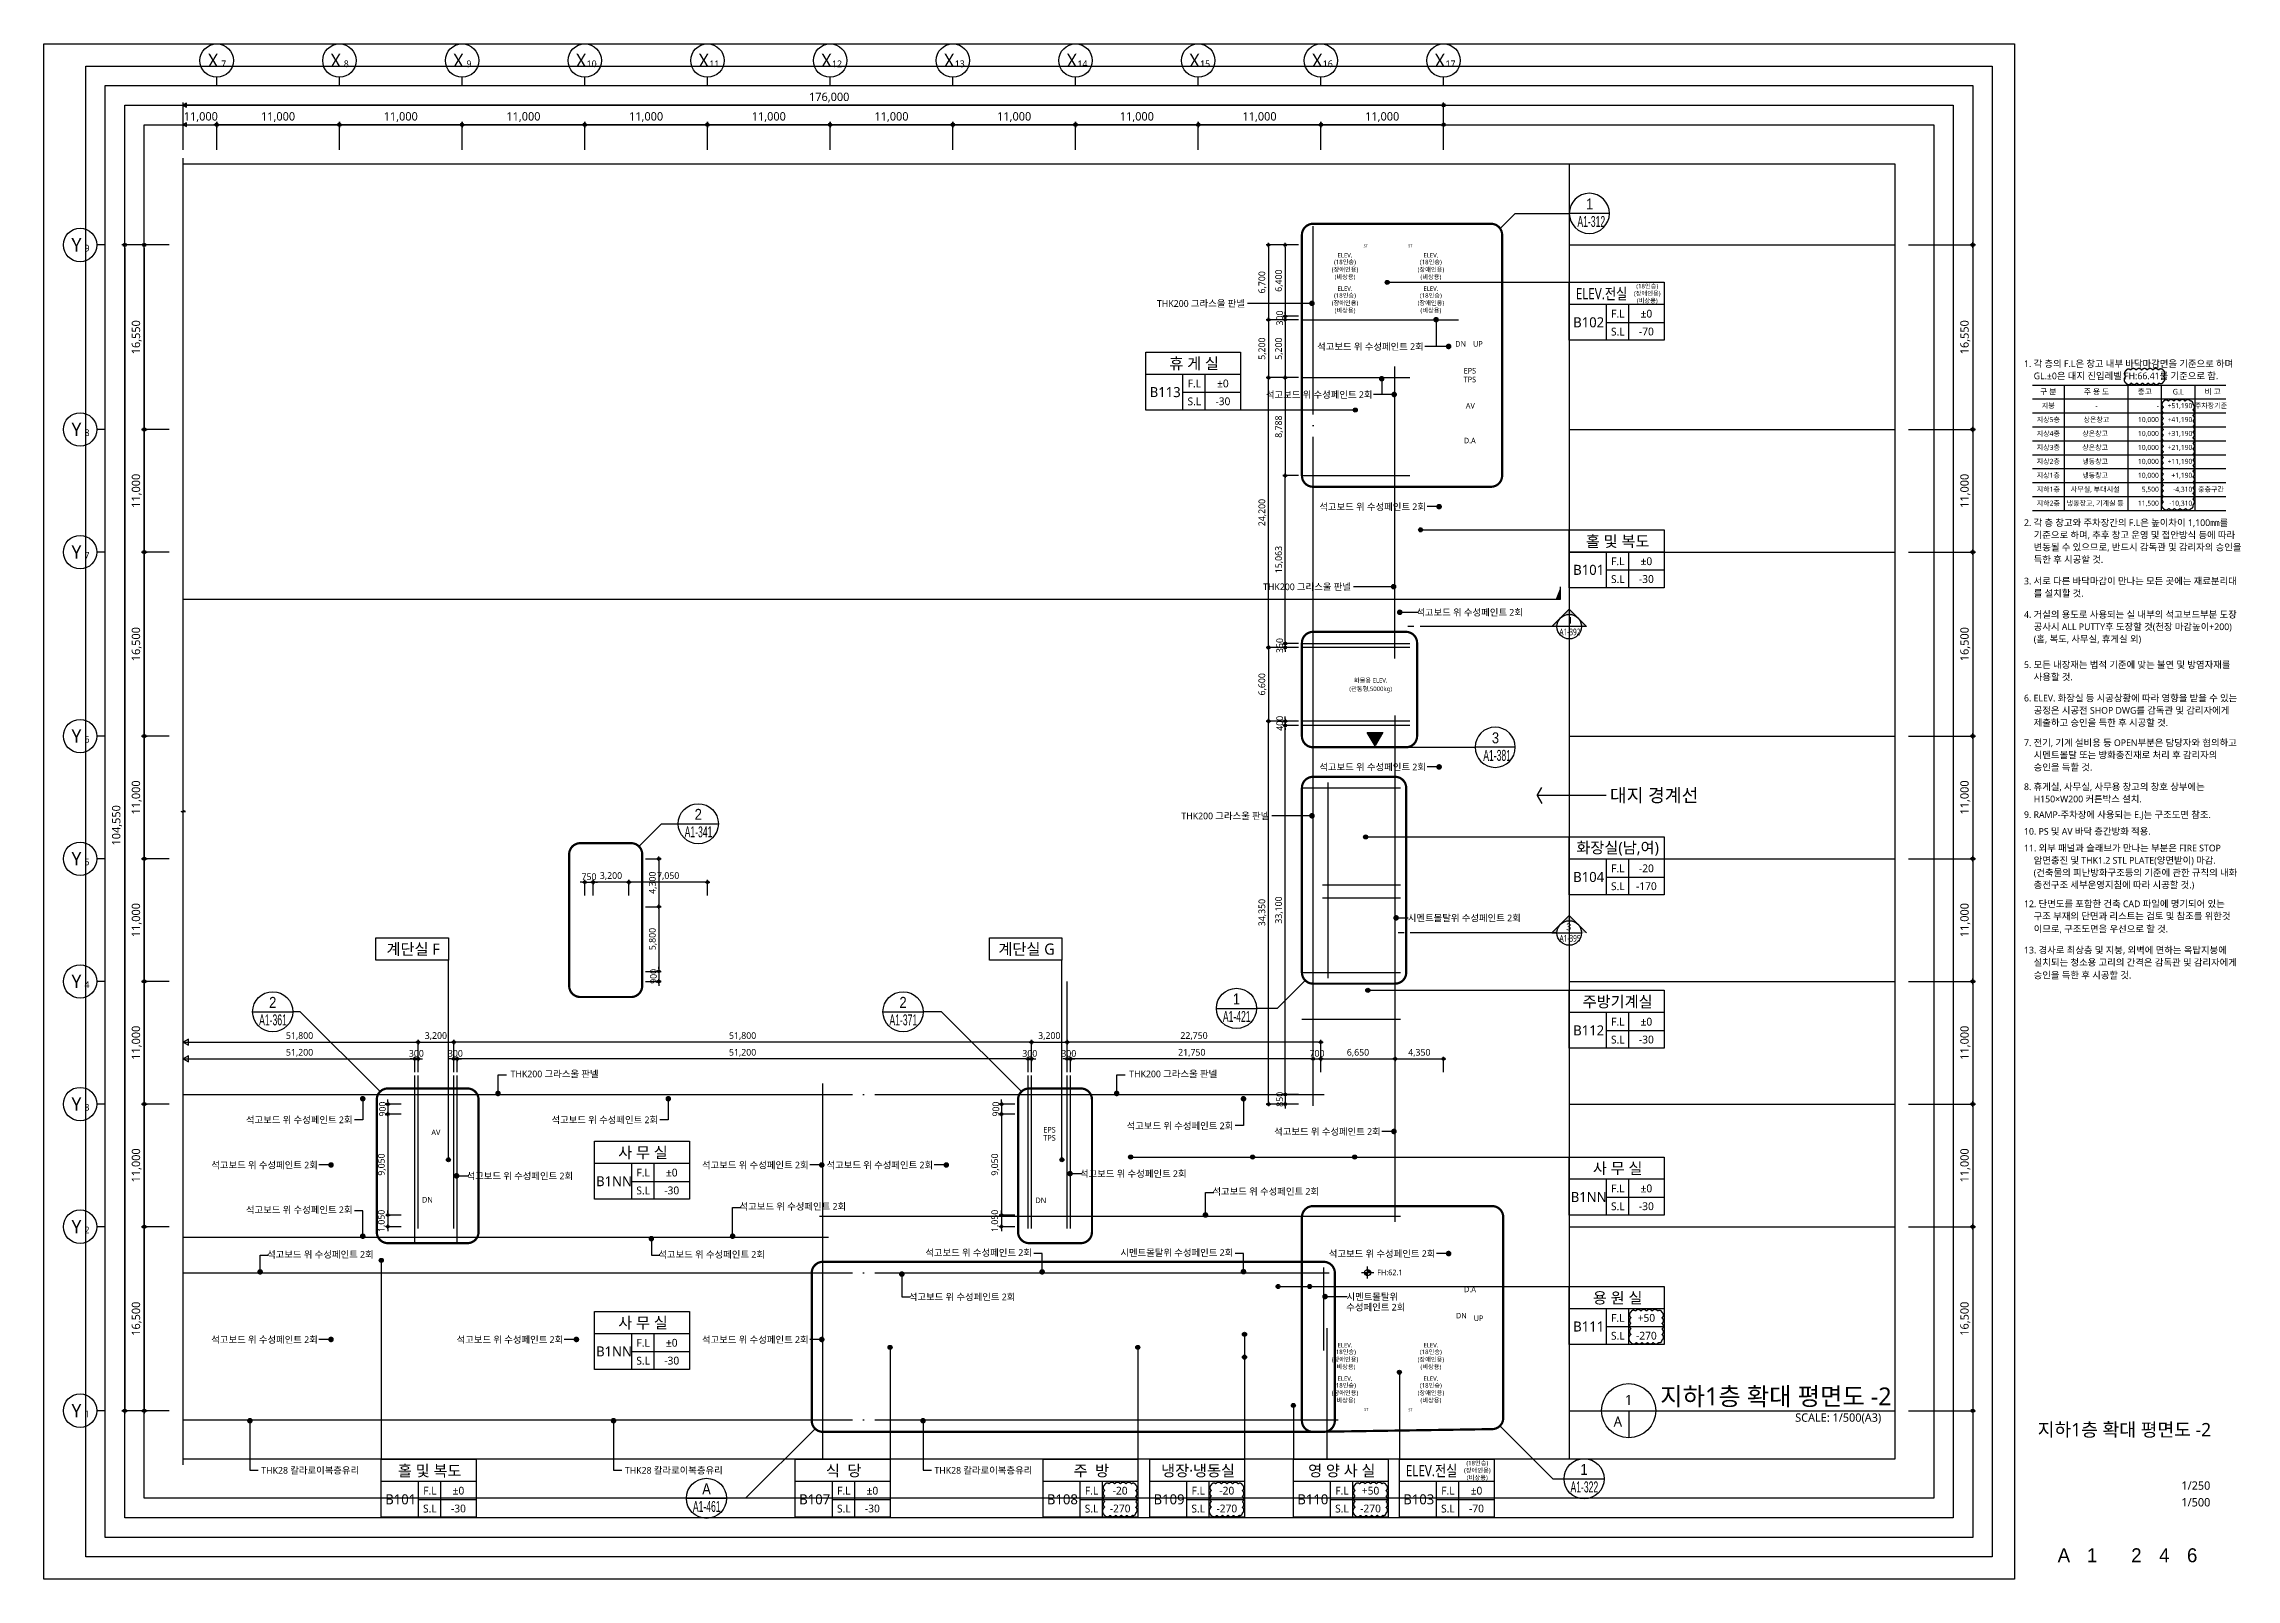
# Model space of a CAD drawing. Header units: millimetres. Extents: x 45782458 to 46215946, y 191740 to 1509539.
# Drawn here: x 46006272 to 46202835, y 1055740 to 1193440 of the extents above; entities that cross this region are included whole.
import ezdxf
from ezdxf.enums import TextEntityAlignment as Align

# ---------------------------------------------------------------- set-up
doc = ezdxf.new("R2010")
doc.units = ezdxf.units.MM
doc.header["$LTSCALE"] = 1000
doc.header["$MEASUREMENT"] = 0
doc.header["$PDSIZE"] = -10
for name, pattern in [('ACAD_ISO03W100', [30, 12, -18]), ('CEN', [62, 60, -1, 0, -1]), ('SYM$0$DASHDOT', [1, 0.5, -0.25, 0, -0.25])]:
    doc.linetypes.add(name, pattern=pattern)
doc.layers.get('0').update_dxf_attribs({"linetype": 'CONTINUOUS'})
doc.layers.get('Defpoints').update_dxf_attribs({"color": 171, "linetype": 'CONTINUOUS'})
for name, color, linetype in [('cen', 14, 'CONTINUOUS'), ('Center(AR)', 30, 'CEN'), ('DIM', 7, 'CONTINUOUS'), ('LED', 7, 'CONTINUOUS'), ('NDIM', 7, 'CONTINUOUS'), ('SASAC 도면명', 2, 'CONTINUOUS'), ('SYM', 7, 'CONTINUOUS'), ('SYM(AXIS)', 7, 'CONTINUOUS'), ('SYMBOL', 7, 'CONTINUOUS'), ('TEXT', 3, 'CONTINUOUS'), ('TEXT(AXIS)', 2, 'CONTINUOUS'), ('TEXT(MIN)', 7, 'CONTINUOUS'), ('TEXT(노트)', 7, 'CONTINUOUS'), ('TEXT(실명)', 3, 'CONTINUOUS'), ('TEXT-TITLE', 6, 'CONTINUOUS'), ('TEXT-기입', 6, 'CONTINUOUS'), ('TITLE', 7, 'CONTINUOUS'), ('구간정리', 6, 'CONTINUOUS'), ('구간정리-TEXT', 3, 'CONTINUOUS')]:
    doc.layers.add(name, color=color, linetype=linetype)
doc.layers.add('VE변경사항적용-20220616', color=10, linetype='CONTINUOUS', plot=False)
doc.styles.add('CGS', font='cgse', dxfattribs={"bigfont": 'cgs'})
doc.styles.add('SYM$0$ARIAL', font='arial.ttf')
doc.styles.add('SYM$0$돋움', font='', dxfattribs={"width": 0.9})
doc.styles.add('TE', font='malgun_0.ttf')
doc.styles.add('나눔바른고딕', font='NanumBarunGothic.ttf')
doc.styles.get('SYM$0$돋움').set_extended_font_data('Dotum')
doc.dimstyles.new('BA', dxfattribs={"dimscale": 500, "dimtxt": 3, "dimasz": 1, "dimexe": 1, "dimexo": 5, "dimgap": 0.9, "dimtad": 1, "dimdec": 0, "dimdsep": 46, "dimlunit": 6, "dimtxsty": 'TE', "dimblk": 'DDD', "dimcen": 2.5, "dimclrd": 256, "dimclre": 256, "dimclrt": 3, "dimazin": 2, "dimtfac": 1, "dimtdec": 0, "dimtix": 1, "dimtmove": 2, "dimatfit": 3, "dimldrblk": 'DDD', "dimfxl": 1, "dimtolj": 1, "dimtzin": 0, "dimarcsym": 2})
doc.dimstyles.new('NDIM 1200', dxfattribs={"dimscale": 500, "dimtxt": 3, "dimasz": 1, "dimexe": 2, "dimexo": 2, "dimgap": 1, "dimtad": 1, "dimdec": 0, "dimdsep": 46, "dimtxsty": 'CGS', "dimblk": 'DOT0', "dimcen": 1, "dimdle": 8, "dimclrd": 2, "dimclre": 2, "dimclrt": 2, "dimadec": 0, "dimazin": 0, "dimtfac": 1, "dimtdec": 0, "dimtix": 1, "dimtmove": 2, "dimatfit": 3, "dimldrblk": 'DOT0', "dimfxl": 1, "dimtolj": 1, "dimtzin": 0, "dimlwd": -1, "dimlwe": -1, "dimarcsym": 0})

msp = doc.modelspace()

# ---------------------------------------------------------------- texts
at = {"layer": 'NDIM', "color": 3, "ltscale": 0.4, "attachment_point": 5, "style": 'TE'}
for s, insert, char_height in [('\\A1;11,000', (46020347.4, 1186867.6), 750), ('\\A1;176,000', (46076690.1, 1188617.6), 750), ('\\A1;51,800', (46029199.3, 1104443.3), 600), ('\\A1;51,200', (46029199.3, 1102943.3), 600)]:
    msp.add_mtext(s, dxfattribs=dict(at, insert=insert, char_height=char_height))
at = {"layer": 'SYMBOL', "style": '나눔바른고딕'}
msp.add_text('FH:62.1', height=499.39, dxfattribs=at).set_placement((46125815.3, 1083001.3))
at = {"layer": 'TEXT', "style": '나눔바른고딕'}
for s, p in [('1', (46148368.5, 1071821)), ('A', (46147398.8, 1069881.6))]:
    msp.add_text(s, height=900, dxfattribs=at).set_placement(p, align=Align.MIDDLE)
msp.add_text('지하1층 확대 평면도 -2', height=1600, dxfattribs=at).set_placement((46151199.1, 1071336.2))
msp.add_text('SCALE: 1/500(A3)', height=750, dxfattribs=at).set_placement((46171013.6, 1070608.9), align=Align.TOP_RIGHT)
at = {"layer": 'TEXT(AXIS)', "style": '나눔바른고딕'}
for s, height, p in [('X', 1200, (46021443.2, 1191950.1)), ('7', 600, (46022391.3, 1191650.2)), ('X', 1200, (46032443.2, 1191950.1)), ('8', 600, (46033391.3, 1191650.2)), ('X', 1200, (46043443.2, 1191950.1)), ('9', 600, (46044391.3, 1191650.2)), ('X', 1200, (46054443.2, 1191950.1)), ('10', 600, (46055391.3, 1191650.2)), ('X', 1200, (46065443.2, 1191950.1)), ('11', 600, (46066391.3, 1191650.2)), ('X', 1200, (46076443.2, 1191950.1)), ('12', 600, (46077391.3, 1191650.2)), ('X', 1200, (46087443.2, 1191950.1)), ('13', 600, (46088391.3, 1191650.2)), ('X', 1200, (46098443.2, 1191950.1)), ('14', 600, (46099391.3, 1191650.2)), ('X', 1200, (46109443.2, 1191950.1)), ('15', 600, (46110391.3, 1191650.2)), ('X', 1200, (46120443.2, 1191950.1)), ('16', 600, (46121391.3, 1191650.2)), ('X', 1200, (46131443.2, 1191950.1)), ('17', 600, (46132391.3, 1191650.2)), ('Y', 1200, (46009193.2, 1175411.3)), ('9', 600, (46010141.3, 1175111.4)), ('Y', 1200, (46009193.2, 1158861.3)), ('8', 600, (46010141.3, 1158561.4)), ('Y', 1200, (46009193.2, 1147861.3)), ('7', 600, (46010141.3, 1147561.4)), ('Y', 1200, (46009193.2, 1131361.3)), ('6', 600, (46010141.3, 1131061.4)), ('Y', 1200, (46009193.2, 1120361.3)), ('5', 600, (46010141.3, 1120061.4)), ('Y', 1200, (46009193.2, 1109361.3)), ('4', 600, (46010141.3, 1109061.4)), ('Y', 1200, (46009193.2, 1098361.3)), ('3', 600, (46010141.3, 1098061.4)), ('Y', 1200, (46009193.2, 1087361.3)), ('2', 600, (46010141.3, 1087061.4)), ('Y', 1200, (46009193.2, 1070861.3)), ('1', 600, (46010141.3, 1070561.4))]:
    msp.add_text(s, height=height, dxfattribs=at).set_placement(p, align=Align.MIDDLE)
at = {"layer": 'TEXT(MIN)', "style": '나눔바른고딕'}
for s, height, p in [('ST', 250, (46128792.6, 1175327.7)), ('ST', 250, (46124788.7, 1175302.7)), ('DN', 500, (46133301.4, 1166530.7)), ('UP', 500, (46134851.4, 1166530.7)), ('EPS', 500, (46134130.9, 1164122.9)), ('TPS', 500, (46134130.9, 1163333.9)), ('AV', 500, (46134169.8, 1160979.8)), ('D.A', 500, (46134119.9, 1157857.1)), ('AV', 500, (46041422.1, 1095811.8)), ('TPS', 500, (46096440.4, 1095323.2)), ('EPS', 500, (46096440.4, 1096048.7)), ('DN', 500, (46040663.2, 1089766.4)), ('DN', 500, (46095663.2, 1089715.6)), ('D.A', 500, (46134139.9, 1081728)), ('DN', 500, (46133363.2, 1079374.9)), ('UP', 500, (46134913.2, 1079139.9)), ('ST', 250, (46124846.2, 1070953.3)), ('ST', 250, (46128799.1, 1070928.3))]:
    msp.add_text(s, height=height, dxfattribs=at).set_placement(p, align=Align.MIDDLE_CENTER)
for s, p in [('(18인승)', (46150032.9, 1171510.6)), ('(장애인용)', (46150032.9, 1170860.6)), ('(비상용)', (46150032.9, 1170210.6)), ('(장애인용)', (46134800, 1065299.4)), ('(18인승)', (46134800, 1065949.4)), ('(비상용)', (46134800, 1064649.4))]:
    msp.add_text(s, height=400, dxfattribs=at).set_placement(p, align=Align.CENTER)
for s, p in [('THK200 그라스울 판넬', (46113961.6, 1170151.9)), ('석고보드 위 수성페인트 2회', (46129994.5, 1166287.2)), ('석고보드 위 수성페인트 2회', (46125401.7, 1161977.5)), ('석고보드 위 수성페인트 2회', (46130188.6, 1151921.1)), ('THK200 그라스울 판넬', (46123472.3, 1144741.1)), ('석고보드 위 수성페인트 2회', (46138883.9, 1142446)), ('석고보드 위 수성페인트 2회', (46130188.6, 1128576)), ('THK200 그라스울 판넬', (46116147.3, 1124192.8)), ('시멘트몰탈위 수성페인트 2회', (46138693.5, 1115035.1)), ('THK200 그라스울 판넬', (46056004.4, 1101054.1)), ('THK200 그라스울 판넬', (46111473.5, 1101054.1)), ('석고보드 위 수성페인트 2회', (46033948.5, 1096935.3)), ('석고보드 위 수성페인트 2회', (46061344, 1096935.3)), ('석고보드 위 수성페인트 2회', (46112915.4, 1096398.7)), ('석고보드 위 수성페인트 2회', (46126138.6, 1095882.3)), ('석고보드 위 수성페인트 2회', (46030838.6, 1092876.6)), ('석고보드 위 수성페인트 2회', (46074838.6, 1092876.6)), ('석고보드 위 수성페인트 2회', (46086003.6, 1092876.6)), ('석고보드 위 수성페인트 2회', (46053727, 1091901.6)), ('석고보드 위 수성페인트 2회', (46108727, 1092101.6)), ('석고보드 위 수성페인트 2회', (46033948.5, 1088867.1)), ('석고보드 위 수성페인트 2회', (46078208.2, 1089167.1)), ('석고보드 위 수성페인트 2회', (46120603.5, 1090515.3)), ('석고보드 위 수성페인트 2회', (46035843.5, 1084862)), ('석고보드 위 수성페인트 2회', (46070924.6, 1084862)), ('석고보드 위 수성페인트 2회', (46094862.2, 1085026.6)), ('시멘트몰탈위 수성페인트 2회', (46112915.4, 1085026.6)), ('석고보드 위 수성페인트 2회', (46131038.6, 1084931.2)), ('석고보드 위 수성페인트 2회', (46093381.9, 1081054.8)), ('시멘트몰탈위', (46127703.6, 1081071.2)), ('수성페인트 2회', (46128338, 1080130.2)), ('석고보드 위 수성페인트 2회', (46030838.6, 1077226.6)), ('석고보드 위 수성페인트 2회', (46052838.6, 1077226.6)), ('석고보드 위 수성페인트 2회', (46074838.6, 1077226.6)), ('THK28 칼라로이복층유리', (46034547.2, 1065497.3)), ('THK28 칼라로이복층유리', (46067147.5, 1065497.3)), ('THK28 칼라로이복층유리', (46094899.5, 1065497.3))]:
    msp.add_text(s, height=600, dxfattribs=at).set_placement(p, align=Align.MIDDLE_RIGHT)
at = {"layer": 'TEXT(노트)', "style": '나눔바른고딕'}
for s, p in [('(18인승)', (46122934.7, 1173860.1)), ('ELEV.', (46122934.7, 1174474.5)), ('(18인승)', (46130634.7, 1173860.1)), ('ELEV.', (46130634.7, 1174474.5)), ('(장애인용)', (46122934.7, 1173188.1)), ('(비상용)', (46122934.7, 1172527.1)), ('ELEV.', (46122934.7, 1171474.5)), ('(장애인용)', (46130634.7, 1173188.1)), ('(비상용)', (46130634.7, 1172527.1)), ('ELEV.', (46130634.7, 1171474.5)), ('(장애인용)', (46122934.7, 1170188.1)), ('(18인승)', (46122934.7, 1170860.1)), ('(비상용)', (46122934.7, 1169527.1)), ('(장애인용)', (46130634.7, 1170188.1)), ('(18인승)', (46130634.7, 1170860.1)), ('(비상용)', (46130634.7, 1169527.1)), ('화물용 ELEV.', (46125236.1, 1136365.2)), ('(관통형,5000kg)', (46125236.1, 1135561.8)), ('(장애인용)', (46122934.7, 1075438.1)), ('(18인승)', (46122934.7, 1076110.1)), ('ELEV.', (46122934.7, 1076724.5)), ('(장애인용)', (46130634.7, 1075438.1)), ('(18인승)', (46130634.7, 1076110.1)), ('ELEV.', (46130634.7, 1076724.5)), ('(18인승)', (46122934.7, 1073110.1)), ('(비상용)', (46122934.7, 1074777.1)), ('ELEV.', (46122934.7, 1073724.5)), ('(18인승)', (46130634.7, 1073110.1)), ('(비상용)', (46130634.7, 1074777.1)), ('ELEV.', (46130634.7, 1073724.5)), ('(장애인용)', (46122934.7, 1072438.1)), ('(비상용)', (46122934.7, 1071777.1)), ('(장애인용)', (46130634.7, 1072438.1)), ('(비상용)', (46130634.7, 1071777.1))]:
    msp.add_text(s, height=400, dxfattribs=at).set_placement(p, align=Align.MIDDLE)
at = {"layer": 'TEXT(노트)', "style": '나눔바른고딕', "width": 0.6}
for s, p in [('A1-392', (46142157.2, 1140395.3)), ('A1-395', (46142169.2, 1112920.8))]:
    msp.add_text(s, height=600, dxfattribs=at).set_placement(p)
at = {"layer": 'TEXT(노트)', "style": '나눔바른고딕'}
for s, height, p in [('1', 600, (46142908.9, 1141425.7)), ('대지 경계선', 1200, (46146680.9, 1125441.7)), ('3', 600, (46142777, 1113951.3))]:
    msp.add_text(s, height=height, dxfattribs=at).set_placement(p)
at = {"layer": 'TEXT(실명)', "style": '나눔바른고딕', "width": 0.8}
for p in [(46145932, 1171045.5), (46130699, 1065484.3)]:
    msp.add_text('ELEV.전실', height=1000, dxfattribs=at).set_placement(p, align=Align.MIDDLE)
at = {"layer": 'TEXT(실명)', "style": '나눔바른고딕'}
for s, p in [('휴 게 실', (46109410, 1164787.6)), ('홀 및 복도', (46147379.9, 1148845.5)), ('화장실(남,여)', (46147379.9, 1121300.8)), ('계단실 F', (46039385.3, 1112259.7)), ('계단실 G', (46094385.3, 1112259.7)), ('주방기계실', (46147379.9, 1107545.5)), ('사 무 실', (46059992.7, 1094014.4)), ('사 무 실', (46147379.9, 1092595.5)), ('용 원 실', (46147379.9, 1080983)), ('사 무 실', (46059992.7, 1078747.4)), ('홀 및 복도', (46040868, 1065484.3)), ('식  당', (46077983.2, 1065484.3)), ('주  방', (46100195.8, 1065484.3)), ('냉장·냉동실', (46109760, 1065484.3)), ('영 양 사 실', (46122647, 1065484.3))]:
    msp.add_text(s, height=1000, dxfattribs=at).set_placement(p, align=Align.MIDDLE)
at = {"layer": 'TEXT-TITLE', "style": '나눔바른고딕'}
msp.add_text('지하1층 확대 평면도 -2', height=1200, dxfattribs=at).set_placement((46192814.3, 1068548), align=Align.CENTER)
at = {"layer": 'TEXT-기입', "style": '나눔바른고딕'}
for s, height, p in [('±0', 700, (46149958.3, 1169239.2)), ('B102', 900, (46144783.5, 1168464.7)), ('-70', 700, (46149958.3, 1167639.2)), ('B113', 900, (46106813.6, 1162206.8)), ('-30', 700, (46111988.4, 1161381.3)), ('±0', 700, (46111988.4, 1162981.3)), ('B101', 900, (46144783.5, 1146264.7)), ('±0', 700, (46149958.3, 1147039.2)), ('-30', 700, (46149958.3, 1145439.2)), ('B104', 900, (46144783.5, 1118719.9)), ('-20', 700, (46149958.3, 1119494.5)), ('-170', 700, (46149958.3, 1117894.5)), ('B112', 900, (46144783.5, 1104964.7)), ('±0', 700, (46149958.3, 1105739.2)), ('-30', 700, (46149958.3, 1104139.2)), ('B1NN', 900, (46057396.2, 1091433.6)), ('-30', 700, (46062571.1, 1090608.1)), ('±0', 700, (46062571.1, 1092208.1)), ('±0', 700, (46149958.3, 1090789.2)), ('B1NN', 900, (46144783.5, 1090014.7)), ('-30', 700, (46149958.3, 1089189.2)), ('+50', 700, (46149958.3, 1079176.7)), ('±0', 700, (46062571.1, 1076941.2)), ('B111', 900, (46144783.5, 1078402.2)), ('-270', 700, (46149958.3, 1077576.7)), ('B1NN', 900, (46057396.2, 1076166.6)), ('-30', 700, (46062571.1, 1075341.2)), ('±0', 700, (46043446.4, 1063678)), ('±0', 700, (46080561.6, 1063678)), ('-20', 700, (46102774.2, 1063678)), ('-20', 700, (46112338.4, 1063678)), ('+50', 700, (46125225.4, 1063678)), ('±0', 700, (46134725.4, 1063678)), ('B101', 900, (46038271.6, 1062903.5)), ('-30', 700, (46043446.4, 1062078)), ('B107', 900, (46075386.8, 1062903.5)), ('-30', 700, (46080561.6, 1062078)), ('B108', 900, (46097599.3, 1062903.5)), ('-270', 700, (46102774.2, 1062078)), ('B109', 900, (46107163.6, 1062903.5)), ('-270', 700, (46112338.4, 1062078)), ('B110', 900, (46120050.5, 1062903.5)), ('-270', 700, (46125225.4, 1062078)), ('B103', 900, (46129550.5, 1062903.5)), ('-70', 700, (46134725.4, 1062078))]:
    msp.add_text(s, height=height, dxfattribs=at).set_placement(p, align=Align.MIDDLE)
for s, p in [('1/250', (46197923.2, 1063534.9)), ('1/500', (46197923.2, 1062034.9))]:
    msp.add_text(s, height=750, dxfattribs=at).set_placement(p, align=Align.BOTTOM_LEFT)
at = {"layer": 'TEXT-기입', "style": 'CGS'}
for s, p in [('A', (46187391.7, 1057884.9)), ('1', (46189923.1, 1057884.9)), ('2', (46193891.7, 1057884.9)), ('4', (46196391.7, 1057884.9)), ('6', (46198891.7, 1057884.9))]:
    msp.add_text(s, height=1250, dxfattribs=at).set_placement(p, align=Align.MIDDLE_CENTER)

# ---------------------------------------------------------------- blocks, each defined once
blk = doc.blocks.new('DDD')
at = {"layer": 'DIM', "color": 0}
for p, q in [((-1, 0), (1, 0)), ((0, -1), (0, 1))]:
    blk.add_line(p, q, dxfattribs=at)
for radius in [0.6, 0.3]:
    blk.add_circle((0, 0), radius, dxfattribs=at)
blk = doc.blocks.new('*D302')
at = {"layer": 'Defpoints', "color": 0, "ltscale": 0.4, "transparency": 16777216}
for p in [(46021772, 1186190), (46021772, 1182690), (46032772, 1182690)]:
    blk.add_point(p, dxfattribs=at)
at = {"layer": 'NDIM', "lineweight": -2, "ltscale": 0.4, "transparency": 16777216}
for p, q in [((46021772, 1183940), (46021772, 1186440)), ((46032522, 1186190), (46022022, 1186190)), ((46032772, 1183940), (46032772, 1186440))]:
    blk.add_line(p, q, dxfattribs=at)
at = {"layer": 'NDIM', "lineweight": -2, "ltscale": 0.4, "transparency": 16777216, "xscale": 250, "yscale": 250, "zscale": 250, "rotation": 180}
blk.add_blockref('DDD', (46021772, 1186190), dxfattribs=at)
at = {"layer": 'NDIM', "lineweight": -2, "ltscale": 0.4, "transparency": 16777216, "xscale": 250, "yscale": 250, "zscale": 250}
blk.add_blockref('DDD', (46032772, 1186190), dxfattribs=at)
at = {"layer": 'NDIM', "color": 3, "ltscale": 0.4, "transparency": 16777216, "insert": (46027272, 1186868), "char_height": 750, "attachment_point": 5, "style": 'TE'}
blk.add_mtext('\\A1;11,000', dxfattribs=at)
blk = doc.blocks.new('A$C2F20087E')
at = {"layer": 'SYM(AXIS)'}
blk.add_line((600, 0), (600, 300), dxfattribs=at)
blk.add_circle((600, 900), 600, dxfattribs=at)
blk = doc.blocks.new('*D303')
at = {"layer": 'Defpoints', "color": 0, "ltscale": 0.4, "transparency": 16777216}
for p in [(46032772, 1186190), (46032772, 1182690), (46043772, 1182690)]:
    blk.add_point(p, dxfattribs=at)
at = {"layer": 'NDIM', "lineweight": -2, "ltscale": 0.4, "transparency": 16777216}
for p, q in [((46032772, 1183940), (46032772, 1186440)), ((46043522, 1186190), (46033022, 1186190)), ((46043772, 1183940), (46043772, 1186440))]:
    blk.add_line(p, q, dxfattribs=at)
at = {"layer": 'NDIM', "lineweight": -2, "ltscale": 0.4, "transparency": 16777216, "xscale": 250, "yscale": 250, "zscale": 250, "rotation": 180}
blk.add_blockref('DDD', (46032772, 1186190), dxfattribs=at)
at = {"layer": 'NDIM', "lineweight": -2, "ltscale": 0.4, "transparency": 16777216, "xscale": 250, "yscale": 250, "zscale": 250}
blk.add_blockref('DDD', (46043772, 1186190), dxfattribs=at)
at = {"layer": 'NDIM', "color": 3, "ltscale": 0.4, "transparency": 16777216, "insert": (46038272, 1186868), "char_height": 750, "attachment_point": 5, "style": 'TE'}
blk.add_mtext('\\A1;11,000', dxfattribs=at)
blk = doc.blocks.new('*D304')
at = {"layer": 'Defpoints', "color": 0, "ltscale": 0.4, "transparency": 16777216}
for p in [(46043772, 1186190), (46043772, 1182690), (46054772, 1182690)]:
    blk.add_point(p, dxfattribs=at)
at = {"layer": 'NDIM', "lineweight": -2, "ltscale": 0.4, "transparency": 16777216}
for p, q in [((46043772, 1183940), (46043772, 1186440)), ((46054522, 1186190), (46044022, 1186190)), ((46054772, 1183940), (46054772, 1186440))]:
    blk.add_line(p, q, dxfattribs=at)
at = {"layer": 'NDIM', "lineweight": -2, "ltscale": 0.4, "transparency": 16777216, "xscale": 250, "yscale": 250, "zscale": 250, "rotation": 180}
blk.add_blockref('DDD', (46043772, 1186190), dxfattribs=at)
at = {"layer": 'NDIM', "lineweight": -2, "ltscale": 0.4, "transparency": 16777216, "xscale": 250, "yscale": 250, "zscale": 250}
blk.add_blockref('DDD', (46054772, 1186190), dxfattribs=at)
at = {"layer": 'NDIM', "color": 3, "ltscale": 0.4, "transparency": 16777216, "insert": (46049272, 1186868), "char_height": 750, "attachment_point": 5, "style": 'TE'}
blk.add_mtext('\\A1;11,000', dxfattribs=at)
blk = doc.blocks.new('*D305')
at = {"layer": 'Defpoints', "color": 0, "ltscale": 0.4, "transparency": 16777216}
for p in [(46054772, 1186190), (46054772, 1182690), (46065772, 1182690)]:
    blk.add_point(p, dxfattribs=at)
at = {"layer": 'NDIM', "lineweight": -2, "ltscale": 0.4, "transparency": 16777216}
for p, q in [((46054772, 1183940), (46054772, 1186440)), ((46065522, 1186190), (46055022, 1186190)), ((46065772, 1183940), (46065772, 1186440))]:
    blk.add_line(p, q, dxfattribs=at)
at = {"layer": 'NDIM', "lineweight": -2, "ltscale": 0.4, "transparency": 16777216, "xscale": 250, "yscale": 250, "zscale": 250, "rotation": 180}
blk.add_blockref('DDD', (46054772, 1186190), dxfattribs=at)
at = {"layer": 'NDIM', "lineweight": -2, "ltscale": 0.4, "transparency": 16777216, "xscale": 250, "yscale": 250, "zscale": 250}
blk.add_blockref('DDD', (46065772, 1186190), dxfattribs=at)
at = {"layer": 'NDIM', "color": 3, "ltscale": 0.4, "transparency": 16777216, "insert": (46060272, 1186868), "char_height": 750, "attachment_point": 5, "style": 'TE'}
blk.add_mtext('\\A1;11,000', dxfattribs=at)
blk = doc.blocks.new('*D306')
at = {"layer": 'Defpoints', "color": 0, "ltscale": 0.4, "transparency": 16777216}
for p in [(46065772, 1186190), (46065772, 1182690), (46076772, 1182690)]:
    blk.add_point(p, dxfattribs=at)
at = {"layer": 'NDIM', "lineweight": -2, "ltscale": 0.4, "transparency": 16777216}
for p, q in [((46065772, 1183940), (46065772, 1186440)), ((46076522, 1186190), (46066022, 1186190)), ((46076772, 1183940), (46076772, 1186440))]:
    blk.add_line(p, q, dxfattribs=at)
at = {"layer": 'NDIM', "lineweight": -2, "ltscale": 0.4, "transparency": 16777216, "xscale": 250, "yscale": 250, "zscale": 250, "rotation": 180}
blk.add_blockref('DDD', (46065772, 1186190), dxfattribs=at)
at = {"layer": 'NDIM', "lineweight": -2, "ltscale": 0.4, "transparency": 16777216, "xscale": 250, "yscale": 250, "zscale": 250}
blk.add_blockref('DDD', (46076772, 1186190), dxfattribs=at)
at = {"layer": 'NDIM', "color": 3, "ltscale": 0.4, "transparency": 16777216, "insert": (46071272, 1186868), "char_height": 750, "attachment_point": 5, "style": 'TE'}
blk.add_mtext('\\A1;11,000', dxfattribs=at)
blk = doc.blocks.new('*D307')
at = {"layer": 'Defpoints', "color": 0, "ltscale": 0.4, "transparency": 16777216}
for p in [(46076772, 1186190), (46076772, 1182690), (46087772, 1182690)]:
    blk.add_point(p, dxfattribs=at)
at = {"layer": 'NDIM', "lineweight": -2, "ltscale": 0.4, "transparency": 16777216}
for p, q in [((46076772, 1183940), (46076772, 1186440)), ((46087522, 1186190), (46077022, 1186190)), ((46087772, 1183940), (46087772, 1186440))]:
    blk.add_line(p, q, dxfattribs=at)
at = {"layer": 'NDIM', "lineweight": -2, "ltscale": 0.4, "transparency": 16777216, "xscale": 250, "yscale": 250, "zscale": 250, "rotation": 180}
blk.add_blockref('DDD', (46076772, 1186190), dxfattribs=at)
at = {"layer": 'NDIM', "lineweight": -2, "ltscale": 0.4, "transparency": 16777216, "xscale": 250, "yscale": 250, "zscale": 250}
blk.add_blockref('DDD', (46087772, 1186190), dxfattribs=at)
at = {"layer": 'NDIM', "color": 3, "ltscale": 0.4, "transparency": 16777216, "insert": (46082272, 1186868), "char_height": 750, "attachment_point": 5, "style": 'TE'}
blk.add_mtext('\\A1;11,000', dxfattribs=at)
blk = doc.blocks.new('*D308')
at = {"layer": 'Defpoints', "color": 0, "ltscale": 0.4, "transparency": 16777216}
for p in [(46087772, 1186190), (46087772, 1182690), (46098772, 1182690)]:
    blk.add_point(p, dxfattribs=at)
at = {"layer": 'NDIM', "lineweight": -2, "ltscale": 0.4, "transparency": 16777216}
for p, q in [((46087772, 1183940), (46087772, 1186440)), ((46098522, 1186190), (46088022, 1186190)), ((46098772, 1183940), (46098772, 1186440))]:
    blk.add_line(p, q, dxfattribs=at)
at = {"layer": 'NDIM', "lineweight": -2, "ltscale": 0.4, "transparency": 16777216, "xscale": 250, "yscale": 250, "zscale": 250, "rotation": 180}
blk.add_blockref('DDD', (46087772, 1186190), dxfattribs=at)
at = {"layer": 'NDIM', "lineweight": -2, "ltscale": 0.4, "transparency": 16777216, "xscale": 250, "yscale": 250, "zscale": 250}
blk.add_blockref('DDD', (46098772, 1186190), dxfattribs=at)
at = {"layer": 'NDIM', "color": 3, "ltscale": 0.4, "transparency": 16777216, "insert": (46093272, 1186868), "char_height": 750, "attachment_point": 5, "style": 'TE'}
blk.add_mtext('\\A1;11,000', dxfattribs=at)
blk = doc.blocks.new('*D309')
at = {"layer": 'Defpoints', "color": 0, "ltscale": 0.4, "transparency": 16777216}
for p in [(46098772, 1186190), (46098772, 1182690), (46109772, 1182690)]:
    blk.add_point(p, dxfattribs=at)
at = {"layer": 'NDIM', "lineweight": -2, "ltscale": 0.4, "transparency": 16777216}
for p, q in [((46098772, 1183940), (46098772, 1186440)), ((46109522, 1186190), (46099022, 1186190)), ((46109772, 1183940), (46109772, 1186440))]:
    blk.add_line(p, q, dxfattribs=at)
at = {"layer": 'NDIM', "lineweight": -2, "ltscale": 0.4, "transparency": 16777216, "xscale": 250, "yscale": 250, "zscale": 250, "rotation": 180}
blk.add_blockref('DDD', (46098772, 1186190), dxfattribs=at)
at = {"layer": 'NDIM', "lineweight": -2, "ltscale": 0.4, "transparency": 16777216, "xscale": 250, "yscale": 250, "zscale": 250}
blk.add_blockref('DDD', (46109772, 1186190), dxfattribs=at)
at = {"layer": 'NDIM', "color": 3, "ltscale": 0.4, "transparency": 16777216, "insert": (46104272, 1186868), "char_height": 750, "attachment_point": 5, "style": 'TE'}
blk.add_mtext('\\A1;11,000', dxfattribs=at)
blk = doc.blocks.new('*D310')
at = {"layer": 'Defpoints', "color": 0, "ltscale": 0.4, "transparency": 16777216}
for p in [(46109772, 1186190), (46109772, 1182690), (46120772, 1182690)]:
    blk.add_point(p, dxfattribs=at)
at = {"layer": 'NDIM', "lineweight": -2, "ltscale": 0.4, "transparency": 16777216}
for p, q in [((46109772, 1183940), (46109772, 1186440)), ((46120522, 1186190), (46110022, 1186190)), ((46120772, 1183940), (46120772, 1186440))]:
    blk.add_line(p, q, dxfattribs=at)
at = {"layer": 'NDIM', "lineweight": -2, "ltscale": 0.4, "transparency": 16777216, "xscale": 250, "yscale": 250, "zscale": 250, "rotation": 180}
blk.add_blockref('DDD', (46109772, 1186190), dxfattribs=at)
at = {"layer": 'NDIM', "lineweight": -2, "ltscale": 0.4, "transparency": 16777216, "xscale": 250, "yscale": 250, "zscale": 250}
blk.add_blockref('DDD', (46120772, 1186190), dxfattribs=at)
at = {"layer": 'NDIM', "color": 3, "ltscale": 0.4, "transparency": 16777216, "insert": (46115272, 1186868), "char_height": 750, "attachment_point": 5, "style": 'TE'}
blk.add_mtext('\\A1;11,000', dxfattribs=at)
blk = doc.blocks.new('*D311')
at = {"layer": 'Defpoints', "color": 0, "ltscale": 0.4, "transparency": 16777216}
for p in [(46120772, 1186190), (46120772, 1182690), (46131772, 1182690)]:
    blk.add_point(p, dxfattribs=at)
at = {"layer": 'NDIM', "lineweight": -2, "ltscale": 0.4, "transparency": 16777216}
for p, q in [((46120772, 1183940), (46120772, 1186440)), ((46131522, 1186190), (46121022, 1186190)), ((46131772, 1183940), (46131772, 1186440))]:
    blk.add_line(p, q, dxfattribs=at)
at = {"layer": 'NDIM', "lineweight": -2, "ltscale": 0.4, "transparency": 16777216, "xscale": 250, "yscale": 250, "zscale": 250, "rotation": 180}
blk.add_blockref('DDD', (46120772, 1186190), dxfattribs=at)
at = {"layer": 'NDIM', "lineweight": -2, "ltscale": 0.4, "transparency": 16777216, "xscale": 250, "yscale": 250, "zscale": 250}
blk.add_blockref('DDD', (46131772, 1186190), dxfattribs=at)
at = {"layer": 'NDIM', "color": 3, "ltscale": 0.4, "transparency": 16777216, "insert": (46126272, 1186868), "char_height": 750, "attachment_point": 5, "style": 'TE'}
blk.add_mtext('\\A1;11,000', dxfattribs=at)
blk = doc.blocks.new('*D312')
at = {"layer": 'Defpoints', "color": 0, "ltscale": 0.4, "transparency": 16777216}
for p in [(46018772, 1087351), (46015272, 1070851), (46018772, 1070851)]:
    blk.add_point(p, dxfattribs=at)
at = {"layer": 'NDIM', "lineweight": -2, "ltscale": 0.4, "transparency": 16777216}
for p, q in [((46017522, 1087351), (46015022, 1087351)), ((46015272, 1087101), (46015272, 1071101)), ((46017522, 1070851), (46015022, 1070851))]:
    blk.add_line(p, q, dxfattribs=at)
at = {"layer": 'NDIM', "lineweight": -2, "ltscale": 0.4, "transparency": 16777216, "xscale": 250, "yscale": 250, "zscale": 250}
for p, rotation in [((46015272, 1087351), 90), ((46015272, 1070851), 270)]:
    blk.add_blockref('DDD', p, dxfattribs=dict(at, rotation=rotation))
at = {"layer": 'NDIM', "color": 3, "ltscale": 0.4, "transparency": 16777216, "insert": (46014595, 1079101), "char_height": 750, "attachment_point": 5, "rotation": 90, "style": 'TE'}
blk.add_mtext('\\A1;16,500', dxfattribs=at)
blk = doc.blocks.new('*D313')
at = {"layer": 'Defpoints', "color": 0, "ltscale": 0.4, "transparency": 16777216}
for p in [(46018772, 1098351), (46015272, 1087351), (46018772, 1087351)]:
    blk.add_point(p, dxfattribs=at)
at = {"layer": 'NDIM', "lineweight": -2, "ltscale": 0.4, "transparency": 16777216}
for p, q in [((46017522, 1098351), (46015022, 1098351)), ((46015272, 1098101), (46015272, 1087601)), ((46017522, 1087351), (46015022, 1087351))]:
    blk.add_line(p, q, dxfattribs=at)
at = {"layer": 'NDIM', "lineweight": -2, "ltscale": 0.4, "transparency": 16777216, "xscale": 250, "yscale": 250, "zscale": 250}
for p, rotation in [((46015272, 1098351), 90), ((46015272, 1087351), 270)]:
    blk.add_blockref('DDD', p, dxfattribs=dict(at, rotation=rotation))
at = {"layer": 'NDIM', "color": 3, "ltscale": 0.4, "transparency": 16777216, "insert": (46014595, 1092851), "char_height": 750, "attachment_point": 5, "rotation": 90, "style": 'TE'}
blk.add_mtext('\\A1;11,000', dxfattribs=at)
blk = doc.blocks.new('*D314')
at = {"layer": 'Defpoints', "color": 0, "ltscale": 0.4, "transparency": 16777216}
for p in [(46018772, 1109351), (46015272, 1098351), (46018772, 1098351)]:
    blk.add_point(p, dxfattribs=at)
at = {"layer": 'NDIM', "lineweight": -2, "ltscale": 0.4, "transparency": 16777216}
for p, q in [((46017522, 1109351), (46015022, 1109351)), ((46015272, 1109101), (46015272, 1098601)), ((46017522, 1098351), (46015022, 1098351))]:
    blk.add_line(p, q, dxfattribs=at)
at = {"layer": 'NDIM', "lineweight": -2, "ltscale": 0.4, "transparency": 16777216, "xscale": 250, "yscale": 250, "zscale": 250}
for p, rotation in [((46015272, 1109351), 90), ((46015272, 1098351), 270)]:
    blk.add_blockref('DDD', p, dxfattribs=dict(at, rotation=rotation))
at = {"layer": 'NDIM', "color": 3, "ltscale": 0.4, "transparency": 16777216, "insert": (46014595, 1103851), "char_height": 750, "attachment_point": 5, "rotation": 90, "style": 'TE'}
blk.add_mtext('\\A1;11,000', dxfattribs=at)
blk = doc.blocks.new('*D315')
at = {"layer": 'Defpoints', "color": 0, "ltscale": 0.4, "transparency": 16777216}
for p in [(46018772, 1120351), (46015272, 1109351), (46018772, 1109351)]:
    blk.add_point(p, dxfattribs=at)
at = {"layer": 'NDIM', "lineweight": -2, "ltscale": 0.4, "transparency": 16777216}
for p, q in [((46017522, 1120351), (46015022, 1120351)), ((46015272, 1120101), (46015272, 1109601)), ((46017522, 1109351), (46015022, 1109351))]:
    blk.add_line(p, q, dxfattribs=at)
at = {"layer": 'NDIM', "lineweight": -2, "ltscale": 0.4, "transparency": 16777216, "xscale": 250, "yscale": 250, "zscale": 250}
for p, rotation in [((46015272, 1120351), 90), ((46015272, 1109351), 270)]:
    blk.add_blockref('DDD', p, dxfattribs=dict(at, rotation=rotation))
at = {"layer": 'NDIM', "color": 3, "ltscale": 0.4, "transparency": 16777216, "insert": (46014595, 1114851), "char_height": 750, "attachment_point": 5, "rotation": 90, "style": 'TE'}
blk.add_mtext('\\A1;11,000', dxfattribs=at)
blk = doc.blocks.new('*D316')
at = {"layer": 'Defpoints', "color": 0, "ltscale": 0.4, "transparency": 16777216}
for p in [(46018772, 1131351), (46015272, 1120351), (46018772, 1120351)]:
    blk.add_point(p, dxfattribs=at)
at = {"layer": 'NDIM', "lineweight": -2, "ltscale": 0.4, "transparency": 16777216}
for p, q in [((46017522, 1131351), (46015022, 1131351)), ((46015272, 1131101), (46015272, 1120601)), ((46017522, 1120351), (46015022, 1120351))]:
    blk.add_line(p, q, dxfattribs=at)
at = {"layer": 'NDIM', "lineweight": -2, "ltscale": 0.4, "transparency": 16777216, "xscale": 250, "yscale": 250, "zscale": 250}
for p, rotation in [((46015272, 1131351), 90), ((46015272, 1120351), 270)]:
    blk.add_blockref('DDD', p, dxfattribs=dict(at, rotation=rotation))
at = {"layer": 'NDIM', "color": 3, "ltscale": 0.4, "transparency": 16777216, "insert": (46014595, 1125851), "char_height": 750, "attachment_point": 5, "rotation": 90, "style": 'TE'}
blk.add_mtext('\\A1;11,000', dxfattribs=at)
blk = doc.blocks.new('*D317')
at = {"layer": 'Defpoints', "color": 0, "ltscale": 0.4, "transparency": 16777216}
for p in [(46018772, 1147851), (46015272, 1131351), (46018772, 1131351)]:
    blk.add_point(p, dxfattribs=at)
at = {"layer": 'NDIM', "lineweight": -2, "ltscale": 0.4, "transparency": 16777216}
for p, q in [((46017522, 1147851), (46015022, 1147851)), ((46015272, 1147601), (46015272, 1131601)), ((46017522, 1131351), (46015022, 1131351))]:
    blk.add_line(p, q, dxfattribs=at)
at = {"layer": 'NDIM', "lineweight": -2, "ltscale": 0.4, "transparency": 16777216, "xscale": 250, "yscale": 250, "zscale": 250}
for p, rotation in [((46015272, 1147851), 90), ((46015272, 1131351), 270)]:
    blk.add_blockref('DDD', p, dxfattribs=dict(at, rotation=rotation))
at = {"layer": 'NDIM', "color": 3, "ltscale": 0.4, "transparency": 16777216, "insert": (46014595, 1139601), "char_height": 750, "attachment_point": 5, "rotation": 90, "style": 'TE'}
blk.add_mtext('\\A1;16,500', dxfattribs=at)
blk = doc.blocks.new('*D318')
at = {"layer": 'Defpoints', "color": 0, "ltscale": 0.4, "transparency": 16777216}
for p in [(46018772, 1158851), (46015272, 1147851), (46018772, 1147851)]:
    blk.add_point(p, dxfattribs=at)
at = {"layer": 'NDIM', "lineweight": -2, "ltscale": 0.4, "transparency": 16777216}
for p, q in [((46017522, 1158851), (46015022, 1158851)), ((46015272, 1158601), (46015272, 1148101)), ((46017522, 1147851), (46015022, 1147851))]:
    blk.add_line(p, q, dxfattribs=at)
at = {"layer": 'NDIM', "lineweight": -2, "ltscale": 0.4, "transparency": 16777216, "xscale": 250, "yscale": 250, "zscale": 250}
for p, rotation in [((46015272, 1158851), 90), ((46015272, 1147851), 270)]:
    blk.add_blockref('DDD', p, dxfattribs=dict(at, rotation=rotation))
at = {"layer": 'NDIM', "color": 3, "ltscale": 0.4, "transparency": 16777216, "insert": (46014595, 1153351), "char_height": 750, "attachment_point": 5, "rotation": 90, "style": 'TE'}
blk.add_mtext('\\A1;11,000', dxfattribs=at)
blk = doc.blocks.new('*D319')
at = {"layer": 'Defpoints', "color": 0, "ltscale": 0.4, "transparency": 16777216}
for p in [(46018772, 1175401), (46015272, 1158851), (46018772, 1158851)]:
    blk.add_point(p, dxfattribs=at)
at = {"layer": 'NDIM', "lineweight": -2, "ltscale": 0.4, "transparency": 16777216}
for p, q in [((46017522, 1175401), (46015022, 1175401)), ((46015272, 1175151), (46015272, 1159101)), ((46017522, 1158851), (46015022, 1158851))]:
    blk.add_line(p, q, dxfattribs=at)
at = {"layer": 'NDIM', "lineweight": -2, "ltscale": 0.4, "transparency": 16777216, "xscale": 250, "yscale": 250, "zscale": 250}
for p, rotation in [((46015272, 1175401), 90), ((46015272, 1158851), 270)]:
    blk.add_blockref('DDD', p, dxfattribs=dict(at, rotation=rotation))
at = {"layer": 'NDIM', "color": 3, "ltscale": 0.4, "transparency": 16777216, "insert": (46014595, 1167126), "char_height": 750, "attachment_point": 5, "rotation": 90, "style": 'TE'}
blk.add_mtext('\\A1;16,550', dxfattribs=at)
blk = doc.blocks.new('*D320')
at = {"layer": 'Defpoints', "color": 0, "ltscale": 0.4, "transparency": 16777216}
for p in [(46018772, 1175401), (46013522, 1070851), (46018772, 1070851)]:
    blk.add_point(p, dxfattribs=at)
at = {"layer": 'NDIM', "lineweight": -2, "ltscale": 0.4, "transparency": 16777216}
for p, q in [((46017522, 1175401), (46013272, 1175401)), ((46013522, 1175151), (46013522, 1071101)), ((46017522, 1070851), (46013272, 1070851))]:
    blk.add_line(p, q, dxfattribs=at)
at = {"layer": 'NDIM', "lineweight": -2, "ltscale": 0.4, "transparency": 16777216, "xscale": 250, "yscale": 250, "zscale": 250}
for p, rotation in [((46013522, 1175401), 90), ((46013522, 1070851), 270)]:
    blk.add_blockref('DDD', p, dxfattribs=dict(at, rotation=rotation))
at = {"layer": 'NDIM', "color": 3, "ltscale": 0.4, "transparency": 16777216, "insert": (46012828, 1123351), "char_height": 750, "attachment_point": 5, "rotation": 90, "style": 'TE'}
blk.add_mtext('\\A1;104,550', dxfattribs=at)
blk = doc.blocks.new('A$C04b5f2bb')
at = {"layer": 'SYM', "ltscale": 10000}
h = blk.add_hatch(color=256, dxfattribs=at)
h.dxf.hatch_style = 1
h.paths.add_polyline_path([(2000, 0), (0, 0), (1000, 1732)])
blk.add_lwpolyline([(2000, 0), (0, 0), (1000, 1732), (2000, 0)], dxfattribs=at)
blk = doc.blocks.new('A$C51E23882')
at = {"layer": 'TITLE'}
blk.add_lwpolyline([(8500, 0), (0, 0), (0, 5200), (8500, 5200)], close=True, dxfattribs=at)
for points in [[(8500, 3200), (0, 3200)], [(3300, 3200), (3300, 0)], [(5300, 3200), (5300, 0)], [(3300, 1600), (8500, 1600)]]:
    blk.add_lwpolyline(points, dxfattribs=at)
at = {"layer": 'TITLE', "style": '나눔바른고딕'}
for s, p in [('F.L', (4352, 2378)), ('S.L', (4352, 778))]:
    blk.add_text(s, height=700, dxfattribs=at).set_placement(p, align=Align.MIDDLE)
blk = doc.blocks.new('A$C31C7260E')
at = {"layer": 'TITLE'}
for points in [[(0, 0), (0, 4000), (13000, 4000), (13000, 0)], [(13000, 0), (0, 0)]]:
    blk.add_lwpolyline(points, dxfattribs=at)
blk = doc.blocks.new('level')
at = {"layer": 'SYMBOL'}
for p, q in [((-4320, 0), (4320, 0)), ((0, 4320), (0, -4320))]:
    blk.add_line(p, q, dxfattribs=at)
blk.add_circle((0, 0), 2160, dxfattribs=at)
for points in [[(-2160, 0), (0, 2160), (-2127, 381), (-376, 2126)], [(-2127, 381), (-376, 2126), (-2030, 748), (-738, 2029)], [(-2030, 748), (-738, 2029), (-1859, 1104), (-1089, 1863)], [(-1859, 1104), (-1089, 1863), (-1659, 1388), (-1386, 1658)], [(0, -2160), (2160, 0), (381, -2127), (2126, -376)], [(381, -2127), (2126, -376), (748, -2030), (2029, -738)], [(748, -2030), (2029, -738), (1104, -1859), (1863, -1089)], [(1104, -1859), (1863, -1089), (1388, -1659), (1658, -1386)]]:
    blk.add_solid(points, dxfattribs=at)
at = {"layer": 'SYMBOL', "linetype": 'Continuous'}
for points in [[(0, 2160), (-2160, 0), (0, 0)], [(2160, 0), (0, 0), (0, -2160)]]:
    blk.add_solid(points, dxfattribs=at)
blk = doc.blocks.new('*D533')
at = {"layer": 'Defpoints', "color": 0, "ltscale": 0.4, "transparency": 16777216}
for p in [(46172222, 1087351), (46172222, 1070851), (46179222, 1070851)]:
    blk.add_point(p, dxfattribs=at)
at = {"layer": 'NDIM', "lineweight": -2, "ltscale": 0.4, "transparency": 16777216}
for p, q in [((46173472, 1087351), (46179472, 1087351)), ((46179222, 1087101), (46179222, 1071101)), ((46173472, 1070851), (46179472, 1070851))]:
    blk.add_line(p, q, dxfattribs=at)
at = {"layer": 'NDIM', "lineweight": -2, "ltscale": 0.4, "transparency": 16777216, "xscale": 250, "yscale": 250, "zscale": 250}
for p, rotation in [((46179222, 1087351), 90), ((46179222, 1070851), 270)]:
    blk.add_blockref('DDD', p, dxfattribs=dict(at, rotation=rotation))
at = {"layer": 'NDIM', "color": 3, "ltscale": 0.4, "transparency": 16777216, "insert": (46178545, 1079101), "char_height": 750, "attachment_point": 5, "rotation": 90, "style": 'TE'}
blk.add_mtext('\\A1;16,500', dxfattribs=at)
blk = doc.blocks.new('*D534')
at = {"layer": 'Defpoints', "color": 0, "ltscale": 0.4, "transparency": 16777216}
for p in [(46172222, 1098351), (46172222, 1087351), (46179222, 1087351)]:
    blk.add_point(p, dxfattribs=at)
at = {"layer": 'NDIM', "lineweight": -2, "ltscale": 0.4, "transparency": 16777216}
for p, q in [((46173472, 1098351), (46179472, 1098351)), ((46179222, 1098101), (46179222, 1087601)), ((46173472, 1087351), (46179472, 1087351))]:
    blk.add_line(p, q, dxfattribs=at)
at = {"layer": 'NDIM', "lineweight": -2, "ltscale": 0.4, "transparency": 16777216, "xscale": 250, "yscale": 250, "zscale": 250}
for p, rotation in [((46179222, 1098351), 90), ((46179222, 1087351), 270)]:
    blk.add_blockref('DDD', p, dxfattribs=dict(at, rotation=rotation))
at = {"layer": 'NDIM', "color": 3, "ltscale": 0.4, "transparency": 16777216, "insert": (46178545, 1092851), "char_height": 750, "attachment_point": 5, "rotation": 90, "style": 'TE'}
blk.add_mtext('\\A1;11,000', dxfattribs=at)
blk = doc.blocks.new('*D535')
at = {"layer": 'Defpoints', "color": 0, "ltscale": 0.4, "transparency": 16777216}
for p in [(46172222, 1109351), (46172222, 1098351), (46179222, 1098351)]:
    blk.add_point(p, dxfattribs=at)
at = {"layer": 'NDIM', "lineweight": -2, "ltscale": 0.4, "transparency": 16777216}
for p, q in [((46173472, 1109351), (46179472, 1109351)), ((46179222, 1109101), (46179222, 1098601)), ((46173472, 1098351), (46179472, 1098351))]:
    blk.add_line(p, q, dxfattribs=at)
at = {"layer": 'NDIM', "lineweight": -2, "ltscale": 0.4, "transparency": 16777216, "xscale": 250, "yscale": 250, "zscale": 250}
for p, rotation in [((46179222, 1109351), 90), ((46179222, 1098351), 270)]:
    blk.add_blockref('DDD', p, dxfattribs=dict(at, rotation=rotation))
at = {"layer": 'NDIM', "color": 3, "ltscale": 0.4, "transparency": 16777216, "insert": (46178545, 1103851), "char_height": 750, "attachment_point": 5, "rotation": 90, "style": 'TE'}
blk.add_mtext('\\A1;11,000', dxfattribs=at)
blk = doc.blocks.new('*D536')
at = {"layer": 'Defpoints', "color": 0, "ltscale": 0.4, "transparency": 16777216}
for p in [(46172222, 1120351), (46172222, 1109351), (46179222, 1109351)]:
    blk.add_point(p, dxfattribs=at)
at = {"layer": 'NDIM', "lineweight": -2, "ltscale": 0.4, "transparency": 16777216}
for p, q in [((46173472, 1120351), (46179472, 1120351)), ((46179222, 1120101), (46179222, 1109601)), ((46173472, 1109351), (46179472, 1109351))]:
    blk.add_line(p, q, dxfattribs=at)
at = {"layer": 'NDIM', "lineweight": -2, "ltscale": 0.4, "transparency": 16777216, "xscale": 250, "yscale": 250, "zscale": 250}
for p, rotation in [((46179222, 1120351), 90), ((46179222, 1109351), 270)]:
    blk.add_blockref('DDD', p, dxfattribs=dict(at, rotation=rotation))
at = {"layer": 'NDIM', "color": 3, "ltscale": 0.4, "transparency": 16777216, "insert": (46178545, 1114851), "char_height": 750, "attachment_point": 5, "rotation": 90, "style": 'TE'}
blk.add_mtext('\\A1;11,000', dxfattribs=at)
blk = doc.blocks.new('*D537')
at = {"layer": 'Defpoints', "color": 0, "ltscale": 0.4, "transparency": 16777216}
for p in [(46172222, 1131351), (46172222, 1120351), (46179222, 1120351)]:
    blk.add_point(p, dxfattribs=at)
at = {"layer": 'NDIM', "lineweight": -2, "ltscale": 0.4, "transparency": 16777216}
for p, q in [((46173472, 1131351), (46179472, 1131351)), ((46179222, 1131101), (46179222, 1120601)), ((46173472, 1120351), (46179472, 1120351))]:
    blk.add_line(p, q, dxfattribs=at)
at = {"layer": 'NDIM', "lineweight": -2, "ltscale": 0.4, "transparency": 16777216, "xscale": 250, "yscale": 250, "zscale": 250}
for p, rotation in [((46179222, 1131351), 90), ((46179222, 1120351), 270)]:
    blk.add_blockref('DDD', p, dxfattribs=dict(at, rotation=rotation))
at = {"layer": 'NDIM', "color": 3, "ltscale": 0.4, "transparency": 16777216, "insert": (46178545, 1125851), "char_height": 750, "attachment_point": 5, "rotation": 90, "style": 'TE'}
blk.add_mtext('\\A1;11,000', dxfattribs=at)
blk = doc.blocks.new('*D538')
at = {"layer": 'Defpoints', "color": 0, "ltscale": 0.4, "transparency": 16777216}
for p in [(46172222, 1147851), (46172222, 1131351), (46179222, 1131351)]:
    blk.add_point(p, dxfattribs=at)
at = {"layer": 'NDIM', "lineweight": -2, "ltscale": 0.4, "transparency": 16777216}
for p, q in [((46173472, 1147851), (46179472, 1147851)), ((46179222, 1147601), (46179222, 1131601)), ((46173472, 1131351), (46179472, 1131351))]:
    blk.add_line(p, q, dxfattribs=at)
at = {"layer": 'NDIM', "lineweight": -2, "ltscale": 0.4, "transparency": 16777216, "xscale": 250, "yscale": 250, "zscale": 250}
for p, rotation in [((46179222, 1147851), 90), ((46179222, 1131351), 270)]:
    blk.add_blockref('DDD', p, dxfattribs=dict(at, rotation=rotation))
at = {"layer": 'NDIM', "color": 3, "ltscale": 0.4, "transparency": 16777216, "insert": (46178545, 1139601), "char_height": 750, "attachment_point": 5, "rotation": 90, "style": 'TE'}
blk.add_mtext('\\A1;16,500', dxfattribs=at)
blk = doc.blocks.new('*D539')
at = {"layer": 'Defpoints', "color": 0, "ltscale": 0.4, "transparency": 16777216}
for p in [(46172222, 1158851), (46172222, 1147851), (46179222, 1147851)]:
    blk.add_point(p, dxfattribs=at)
at = {"layer": 'NDIM', "lineweight": -2, "ltscale": 0.4, "transparency": 16777216}
for p, q in [((46173472, 1158851), (46179472, 1158851)), ((46179222, 1158601), (46179222, 1148101)), ((46173472, 1147851), (46179472, 1147851))]:
    blk.add_line(p, q, dxfattribs=at)
at = {"layer": 'NDIM', "lineweight": -2, "ltscale": 0.4, "transparency": 16777216, "xscale": 250, "yscale": 250, "zscale": 250}
for p, rotation in [((46179222, 1158851), 90), ((46179222, 1147851), 270)]:
    blk.add_blockref('DDD', p, dxfattribs=dict(at, rotation=rotation))
at = {"layer": 'NDIM', "color": 3, "ltscale": 0.4, "transparency": 16777216, "insert": (46178545, 1153351), "char_height": 750, "attachment_point": 5, "rotation": 90, "style": 'TE'}
blk.add_mtext('\\A1;11,000', dxfattribs=at)
blk = doc.blocks.new('*D540')
at = {"layer": 'Defpoints', "color": 0, "ltscale": 0.4, "transparency": 16777216}
for p in [(46172222, 1175401), (46172222, 1158851), (46179222, 1158851)]:
    blk.add_point(p, dxfattribs=at)
at = {"layer": 'NDIM', "lineweight": -2, "ltscale": 0.4, "transparency": 16777216}
for p, q in [((46173472, 1175401), (46179472, 1175401)), ((46179222, 1175151), (46179222, 1159101)), ((46173472, 1158851), (46179472, 1158851))]:
    blk.add_line(p, q, dxfattribs=at)
at = {"layer": 'NDIM', "lineweight": -2, "ltscale": 0.4, "transparency": 16777216, "xscale": 250, "yscale": 250, "zscale": 250}
for p, rotation in [((46179222, 1175401), 90), ((46179222, 1158851), 270)]:
    blk.add_blockref('DDD', p, dxfattribs=dict(at, rotation=rotation))
at = {"layer": 'NDIM', "color": 3, "ltscale": 0.4, "transparency": 16777216, "insert": (46178545, 1167126), "char_height": 750, "attachment_point": 5, "rotation": 90, "style": 'TE'}
blk.add_mtext('\\A1;16,550', dxfattribs=at)
blk = doc.blocks.new('*D657')
at = {"layer": 'Defpoints', "color": 0, "ltscale": 0.4, "transparency": 16777216}
for p in [(46043022, 1103901), (46043022, 1100901), (46094822, 1100901)]:
    blk.add_point(p, dxfattribs=at)
at = {"layer": 'NDIM', "lineweight": -2, "ltscale": 0.4, "transparency": 16777216}
for p, q in [((46043022, 1101201), (46043022, 1104101)), ((46094622, 1103901), (46043222, 1103901)), ((46094822, 1101201), (46094822, 1104101))]:
    blk.add_line(p, q, dxfattribs=at)
at = {"layer": 'NDIM', "lineweight": -2, "ltscale": 0.4, "transparency": 16777216, "xscale": 200, "yscale": 200, "zscale": 200, "rotation": 180}
blk.add_blockref('DDD', (46043022, 1103901), dxfattribs=at)
at = {"layer": 'NDIM', "lineweight": -2, "ltscale": 0.4, "transparency": 16777216, "xscale": 200, "yscale": 200, "zscale": 200}
blk.add_blockref('DDD', (46094822, 1103901), dxfattribs=at)
at = {"layer": 'NDIM', "color": 3, "ltscale": 0.4, "transparency": 16777216, "insert": (46068922, 1104443), "char_height": 600, "attachment_point": 5, "style": 'TE'}
blk.add_mtext('\\A1;51,800', dxfattribs=at)
blk = doc.blocks.new('*D658')
at = {"layer": 'Defpoints', "color": 0, "ltscale": 0.4, "transparency": 16777216}
for p in [(46043322, 1102401), (46043322, 1100901), (46094522, 1100901)]:
    blk.add_point(p, dxfattribs=at)
at = {"layer": 'NDIM', "lineweight": -2, "ltscale": 0.4, "transparency": 16777216}
for p, q in [((46043322, 1101201), (46043322, 1102601)), ((46094322, 1102401), (46043522, 1102401)), ((46094522, 1101201), (46094522, 1102601))]:
    blk.add_line(p, q, dxfattribs=at)
at = {"layer": 'NDIM', "lineweight": -2, "ltscale": 0.4, "transparency": 16777216, "xscale": 200, "yscale": 200, "zscale": 200, "rotation": 180}
blk.add_blockref('DDD', (46043322, 1102401), dxfattribs=at)
at = {"layer": 'NDIM', "lineweight": -2, "ltscale": 0.4, "transparency": 16777216, "xscale": 200, "yscale": 200, "zscale": 200}
blk.add_blockref('DDD', (46094522, 1102401), dxfattribs=at)
at = {"layer": 'NDIM', "color": 3, "ltscale": 0.4, "transparency": 16777216, "insert": (46068922, 1102943), "char_height": 600, "attachment_point": 5, "style": 'TE'}
blk.add_mtext('\\A1;51,200', dxfattribs=at)
blk = doc.blocks.new('*D659')
at = {"layer": 'Defpoints', "color": 0, "ltscale": 0.4, "transparency": 16777216}
for p in [(46039522, 1100901), (46039822, 1102401), (46039822, 1100901)]:
    blk.add_point(p, dxfattribs=at)
at = {"layer": 'NDIM', "lineweight": -2, "ltscale": 0.4, "transparency": 16777216}
for p, q in [((46039322, 1102401), (46039122, 1102401)), ((46039522, 1101201), (46039522, 1102601)), ((46039522, 1102401), (46039822, 1102401)), ((46039822, 1101201), (46039822, 1102601)), ((46040022, 1102401), (46040222, 1102401))]:
    blk.add_line(p, q, dxfattribs=at)
at = {"layer": 'NDIM', "lineweight": -2, "ltscale": 0.4, "transparency": 16777216, "xscale": 200, "yscale": 200, "zscale": 200}
blk.add_blockref('DDD', (46039522, 1102401), dxfattribs=at)
at = {"layer": 'NDIM', "lineweight": -2, "ltscale": 0.4, "transparency": 16777216, "xscale": 200, "yscale": 200, "zscale": 200, "rotation": 180}
blk.add_blockref('DDD', (46039822, 1102401), dxfattribs=at)
at = {"layer": 'NDIM', "color": 3, "ltscale": 0.4, "transparency": 16777216, "insert": (46039672, 1102891), "char_height": 600, "attachment_point": 5, "style": 'TE'}
blk.add_mtext('\\A1;300', dxfattribs=at)
blk = doc.blocks.new('*D660')
at = {"layer": 'Defpoints', "color": 0, "ltscale": 0.4, "transparency": 16777216}
for p in [(46043022, 1103901), (46039822, 1100901), (46043022, 1100901)]:
    blk.add_point(p, dxfattribs=at)
at = {"layer": 'NDIM', "lineweight": -2, "ltscale": 0.4, "transparency": 16777216}
for p, q in [((46039822, 1101201), (46039822, 1104101)), ((46040022, 1103901), (46042822, 1103901)), ((46043022, 1101201), (46043022, 1104101))]:
    blk.add_line(p, q, dxfattribs=at)
at = {"layer": 'NDIM', "lineweight": -2, "ltscale": 0.4, "transparency": 16777216, "xscale": 200, "yscale": 200, "zscale": 200, "rotation": 180}
blk.add_blockref('DDD', (46039822, 1103901), dxfattribs=at)
at = {"layer": 'NDIM', "lineweight": -2, "ltscale": 0.4, "transparency": 16777216, "xscale": 200, "yscale": 200, "zscale": 200}
blk.add_blockref('DDD', (46043022, 1103901), dxfattribs=at)
at = {"layer": 'NDIM', "color": 3, "ltscale": 0.4, "transparency": 16777216, "insert": (46041422, 1104442), "char_height": 600, "attachment_point": 5, "style": 'TE'}
blk.add_mtext('\\A1;3,200', dxfattribs=at)
blk = doc.blocks.new('*D661')
at = {"layer": 'Defpoints', "color": 0, "ltscale": 0.4, "transparency": 16777216}
for p in [(46043022, 1100901), (46043322, 1102401), (46043322, 1100901)]:
    blk.add_point(p, dxfattribs=at)
at = {"layer": 'NDIM', "lineweight": -2, "ltscale": 0.4, "transparency": 16777216}
for p, q in [((46042822, 1102401), (46042622, 1102401)), ((46043022, 1101201), (46043022, 1102601)), ((46043022, 1102401), (46043322, 1102401)), ((46043322, 1101201), (46043322, 1102601)), ((46043522, 1102401), (46043722, 1102401))]:
    blk.add_line(p, q, dxfattribs=at)
at = {"layer": 'NDIM', "lineweight": -2, "ltscale": 0.4, "transparency": 16777216, "xscale": 200, "yscale": 200, "zscale": 200}
blk.add_blockref('DDD', (46043022, 1102401), dxfattribs=at)
at = {"layer": 'NDIM', "lineweight": -2, "ltscale": 0.4, "transparency": 16777216, "xscale": 200, "yscale": 200, "zscale": 200, "rotation": 180}
blk.add_blockref('DDD', (46043322, 1102401), dxfattribs=at)
at = {"layer": 'NDIM', "color": 3, "ltscale": 0.4, "transparency": 16777216, "insert": (46043172, 1102891), "char_height": 600, "attachment_point": 5, "style": 'TE'}
blk.add_mtext('\\A1;300', dxfattribs=at)
blk = doc.blocks.new('*D662')
at = {"layer": 'Defpoints', "color": 0, "ltscale": 0.4, "transparency": 16777216}
for p in [(46094522, 1100901), (46094822, 1102401), (46094822, 1100901)]:
    blk.add_point(p, dxfattribs=at)
at = {"layer": 'NDIM', "lineweight": -2, "ltscale": 0.4, "transparency": 16777216}
for p, q in [((46094322, 1102401), (46094122, 1102401)), ((46094522, 1101201), (46094522, 1102601)), ((46094522, 1102401), (46094822, 1102401)), ((46094822, 1101201), (46094822, 1102601)), ((46095022, 1102401), (46095222, 1102401))]:
    blk.add_line(p, q, dxfattribs=at)
at = {"layer": 'NDIM', "lineweight": -2, "ltscale": 0.4, "transparency": 16777216, "xscale": 200, "yscale": 200, "zscale": 200}
blk.add_blockref('DDD', (46094522, 1102401), dxfattribs=at)
at = {"layer": 'NDIM', "lineweight": -2, "ltscale": 0.4, "transparency": 16777216, "xscale": 200, "yscale": 200, "zscale": 200, "rotation": 180}
blk.add_blockref('DDD', (46094822, 1102401), dxfattribs=at)
at = {"layer": 'NDIM', "color": 3, "ltscale": 0.4, "transparency": 16777216, "insert": (46094672, 1102891), "char_height": 600, "attachment_point": 5, "style": 'TE'}
blk.add_mtext('\\A1;300', dxfattribs=at)
blk = doc.blocks.new('*D663')
at = {"layer": 'Defpoints', "color": 0, "ltscale": 0.4, "transparency": 16777216}
for p in [(46098022, 1103901), (46094822, 1100901), (46098022, 1100901)]:
    blk.add_point(p, dxfattribs=at)
at = {"layer": 'NDIM', "lineweight": -2, "ltscale": 0.4, "transparency": 16777216}
for p, q in [((46094822, 1101201), (46094822, 1104101)), ((46095022, 1103901), (46097822, 1103901)), ((46098022, 1101201), (46098022, 1104101))]:
    blk.add_line(p, q, dxfattribs=at)
at = {"layer": 'NDIM', "lineweight": -2, "ltscale": 0.4, "transparency": 16777216, "xscale": 200, "yscale": 200, "zscale": 200, "rotation": 180}
blk.add_blockref('DDD', (46094822, 1103901), dxfattribs=at)
at = {"layer": 'NDIM', "lineweight": -2, "ltscale": 0.4, "transparency": 16777216, "xscale": 200, "yscale": 200, "zscale": 200}
blk.add_blockref('DDD', (46098022, 1103901), dxfattribs=at)
at = {"layer": 'NDIM', "color": 3, "ltscale": 0.4, "transparency": 16777216, "insert": (46096422, 1104442), "char_height": 600, "attachment_point": 5, "style": 'TE'}
blk.add_mtext('\\A1;3,200', dxfattribs=at)
blk = doc.blocks.new('*D664')
at = {"layer": 'Defpoints', "color": 0, "ltscale": 0.4, "transparency": 16777216}
for p in [(46098022, 1100901), (46098322, 1102401), (46098322, 1100901)]:
    blk.add_point(p, dxfattribs=at)
at = {"layer": 'NDIM', "lineweight": -2, "ltscale": 0.4, "transparency": 16777216}
for p, q in [((46097822, 1102401), (46097622, 1102401)), ((46098022, 1101201), (46098022, 1102601)), ((46098022, 1102401), (46098322, 1102401)), ((46098322, 1101201), (46098322, 1102601)), ((46098522, 1102401), (46098722, 1102401))]:
    blk.add_line(p, q, dxfattribs=at)
at = {"layer": 'NDIM', "lineweight": -2, "ltscale": 0.4, "transparency": 16777216, "xscale": 200, "yscale": 200, "zscale": 200}
blk.add_blockref('DDD', (46098022, 1102401), dxfattribs=at)
at = {"layer": 'NDIM', "lineweight": -2, "ltscale": 0.4, "transparency": 16777216, "xscale": 200, "yscale": 200, "zscale": 200, "rotation": 180}
blk.add_blockref('DDD', (46098322, 1102401), dxfattribs=at)
at = {"layer": 'NDIM', "color": 3, "ltscale": 0.4, "transparency": 16777216, "insert": (46098172, 1102891), "char_height": 600, "attachment_point": 5, "style": 'TE'}
blk.add_mtext('\\A1;300', dxfattribs=at)
blk = doc.blocks.new('*D665')
at = {"layer": 'Defpoints', "color": 0, "ltscale": 0.4, "transparency": 16777216}
for p in [(46098022, 1103901), (46098022, 1100901), (46120772, 1100901)]:
    blk.add_point(p, dxfattribs=at)
at = {"layer": 'NDIM', "lineweight": -2, "ltscale": 0.4, "transparency": 16777216}
for p, q in [((46098022, 1101201), (46098022, 1104101)), ((46120572, 1103901), (46098222, 1103901)), ((46120772, 1101201), (46120772, 1104101))]:
    blk.add_line(p, q, dxfattribs=at)
at = {"layer": 'NDIM', "lineweight": -2, "ltscale": 0.4, "transparency": 16777216, "xscale": 200, "yscale": 200, "zscale": 200, "rotation": 180}
blk.add_blockref('DDD', (46098022, 1103901), dxfattribs=at)
at = {"layer": 'NDIM', "lineweight": -2, "ltscale": 0.4, "transparency": 16777216, "xscale": 200, "yscale": 200, "zscale": 200}
blk.add_blockref('DDD', (46120772, 1103901), dxfattribs=at)
at = {"layer": 'NDIM', "color": 3, "ltscale": 0.4, "transparency": 16777216, "insert": (46109397, 1104442), "char_height": 600, "attachment_point": 5, "style": 'TE'}
blk.add_mtext('\\A1;22,750', dxfattribs=at)
blk = doc.blocks.new('*D666')
at = {"layer": 'Defpoints', "color": 0, "ltscale": 0.4, "transparency": 16777216}
for p in [(46098322, 1102401), (46098322, 1100901), (46120072, 1100901)]:
    blk.add_point(p, dxfattribs=at)
at = {"layer": 'NDIM', "lineweight": -2, "ltscale": 0.4, "transparency": 16777216}
for p, q in [((46098322, 1101201), (46098322, 1102601)), ((46119872, 1102401), (46098522, 1102401)), ((46120072, 1101201), (46120072, 1102601))]:
    blk.add_line(p, q, dxfattribs=at)
at = {"layer": 'NDIM', "lineweight": -2, "ltscale": 0.4, "transparency": 16777216, "xscale": 200, "yscale": 200, "zscale": 200, "rotation": 180}
blk.add_blockref('DDD', (46098322, 1102401), dxfattribs=at)
at = {"layer": 'NDIM', "lineweight": -2, "ltscale": 0.4, "transparency": 16777216, "xscale": 200, "yscale": 200, "zscale": 200}
blk.add_blockref('DDD', (46120072, 1102401), dxfattribs=at)
at = {"layer": 'NDIM', "color": 3, "ltscale": 0.4, "transparency": 16777216, "insert": (46109197, 1102943), "char_height": 600, "attachment_point": 5, "style": 'TE'}
blk.add_mtext('\\A1;21,750', dxfattribs=at)
blk = doc.blocks.new('*D667')
at = {"layer": 'Defpoints', "color": 0, "ltscale": 0.4, "transparency": 16777216}
for p in [(46120072, 1100901), (46120772, 1102401), (46120772, 1100901)]:
    blk.add_point(p, dxfattribs=at)
at = {"layer": 'NDIM', "lineweight": -2, "ltscale": 0.4, "transparency": 16777216}
for p, q in [((46119872, 1102401), (46119672, 1102401)), ((46120072, 1101201), (46120072, 1102601)), ((46120072, 1102401), (46120772, 1102401)), ((46120772, 1101201), (46120772, 1102601)), ((46120972, 1102401), (46121172, 1102401))]:
    blk.add_line(p, q, dxfattribs=at)
at = {"layer": 'NDIM', "lineweight": -2, "ltscale": 0.4, "transparency": 16777216, "xscale": 200, "yscale": 200, "zscale": 200}
blk.add_blockref('DDD', (46120072, 1102401), dxfattribs=at)
at = {"layer": 'NDIM', "lineweight": -2, "ltscale": 0.4, "transparency": 16777216, "xscale": 200, "yscale": 200, "zscale": 200, "rotation": 180}
blk.add_blockref('DDD', (46120772, 1102401), dxfattribs=at)
at = {"layer": 'NDIM', "color": 3, "ltscale": 0.4, "transparency": 16777216, "insert": (46120422, 1102891), "char_height": 600, "attachment_point": 5, "style": 'TE'}
blk.add_mtext('\\A1;700', dxfattribs=at)
blk = doc.blocks.new('*D668')
at = {"layer": 'Defpoints', "color": 0, "ltscale": 0.4, "transparency": 16777216}
for p in [(46117572, 1139301), (46119072, 1139651), (46119072, 1139301)]:
    blk.add_point(p, dxfattribs=at)
at = {"layer": 'NDIM', "lineweight": -2, "ltscale": 0.4, "transparency": 16777216}
for p, q in [((46118772, 1139651), (46117372, 1139651)), ((46118772, 1139301), (46117372, 1139301)), ((46117572, 1139851), (46117572, 1140051)), ((46117572, 1139651), (46117572, 1139301)), ((46117572, 1139101), (46117572, 1138901))]:
    blk.add_line(p, q, dxfattribs=at)
at = {"layer": 'NDIM', "lineweight": -2, "ltscale": 0.4, "transparency": 16777216, "xscale": 200, "yscale": 200, "zscale": 200}
for p, rotation in [((46117572, 1139651), 270), ((46117572, 1139301), 90)]:
    blk.add_blockref('DDD', p, dxfattribs=dict(at, rotation=rotation))
at = {"layer": 'NDIM', "color": 3, "ltscale": 0.4, "transparency": 16777216, "insert": (46117082, 1139476), "char_height": 600, "attachment_point": 5, "rotation": 90, "style": 'TE'}
blk.add_mtext('\\A1;350', dxfattribs=at)
blk = doc.blocks.new('*D669')
at = {"layer": 'Defpoints', "color": 0, "ltscale": 0.4, "transparency": 16777216}
for p in [(46119072, 1139301), (46116072, 1132701), (46119072, 1132701)]:
    blk.add_point(p, dxfattribs=at)
at = {"layer": 'NDIM', "lineweight": -2, "ltscale": 0.4, "transparency": 16777216}
for p, q in [((46118772, 1139301), (46115872, 1139301)), ((46116072, 1139101), (46116072, 1132901)), ((46118772, 1132701), (46115872, 1132701))]:
    blk.add_line(p, q, dxfattribs=at)
at = {"layer": 'NDIM', "lineweight": -2, "ltscale": 0.4, "transparency": 16777216, "xscale": 200, "yscale": 200, "zscale": 200}
for p, rotation in [((46116072, 1139301), 90), ((46116072, 1132701), 270)]:
    blk.add_blockref('DDD', p, dxfattribs=dict(at, rotation=rotation))
at = {"layer": 'NDIM', "color": 3, "ltscale": 0.4, "transparency": 16777216, "insert": (46115532, 1136001), "char_height": 600, "attachment_point": 5, "rotation": 90, "style": 'TE'}
blk.add_mtext('\\A1;6,600', dxfattribs=at)
blk = doc.blocks.new('*D670')
at = {"layer": 'Defpoints', "color": 0, "ltscale": 0.4, "transparency": 16777216}
for p in [(46117572, 1132301), (46119072, 1132701), (46119072, 1132301)]:
    blk.add_point(p, dxfattribs=at)
at = {"layer": 'NDIM', "lineweight": -2, "ltscale": 0.4, "transparency": 16777216}
for p, q in [((46118772, 1132701), (46117372, 1132701)), ((46118772, 1132301), (46117372, 1132301)), ((46117572, 1132901), (46117572, 1133101)), ((46117572, 1132701), (46117572, 1132301)), ((46117572, 1132101), (46117572, 1131901))]:
    blk.add_line(p, q, dxfattribs=at)
at = {"layer": 'NDIM', "lineweight": -2, "ltscale": 0.4, "transparency": 16777216, "xscale": 200, "yscale": 200, "zscale": 200}
for p, rotation in [((46117572, 1132701), 270), ((46117572, 1132301), 90)]:
    blk.add_blockref('DDD', p, dxfattribs=dict(at, rotation=rotation))
at = {"layer": 'NDIM', "color": 3, "ltscale": 0.4, "transparency": 16777216, "insert": (46117082, 1132501), "char_height": 600, "attachment_point": 5, "rotation": 90, "style": 'TE'}
blk.add_mtext('\\A1;400', dxfattribs=at)
blk = doc.blocks.new('*D671')
at = {"layer": 'Defpoints', "color": 0, "ltscale": 0.4, "transparency": 16777216}
for p in [(46116072, 1132701), (46119072, 1132701), (46119072, 1098351)]:
    blk.add_point(p, dxfattribs=at)
at = {"layer": 'NDIM', "lineweight": -2, "ltscale": 0.4, "transparency": 16777216}
for p, q in [((46118772, 1132701), (46115872, 1132701)), ((46116072, 1098551), (46116072, 1132501)), ((46118772, 1098351), (46115872, 1098351))]:
    blk.add_line(p, q, dxfattribs=at)
at = {"layer": 'NDIM', "lineweight": -2, "ltscale": 0.4, "transparency": 16777216, "xscale": 200, "yscale": 200, "zscale": 200}
for p, rotation in [((46116072, 1132701), 90), ((46116072, 1098351), 270)]:
    blk.add_blockref('DDD', p, dxfattribs=dict(at, rotation=rotation))
at = {"layer": 'NDIM', "color": 3, "ltscale": 0.4, "transparency": 16777216, "insert": (46115532, 1115526), "char_height": 600, "attachment_point": 5, "rotation": 90, "style": 'TE'}
blk.add_mtext('\\A1;34,350', dxfattribs=at)
blk = doc.blocks.new('*D672')
at = {"layer": 'Defpoints', "color": 0, "ltscale": 0.4, "transparency": 16777216}
for p in [(46117572, 1132301), (46119072, 1132301), (46119072, 1099201)]:
    blk.add_point(p, dxfattribs=at)
at = {"layer": 'NDIM', "lineweight": -2, "ltscale": 0.4, "transparency": 16777216}
for p, q in [((46118772, 1132301), (46117372, 1132301)), ((46117572, 1099401), (46117572, 1132101)), ((46118772, 1099201), (46117372, 1099201))]:
    blk.add_line(p, q, dxfattribs=at)
at = {"layer": 'NDIM', "lineweight": -2, "ltscale": 0.4, "transparency": 16777216, "xscale": 200, "yscale": 200, "zscale": 200}
for p, rotation in [((46117572, 1132301), 90), ((46117572, 1099201), 270)]:
    blk.add_blockref('DDD', p, dxfattribs=dict(at, rotation=rotation))
at = {"layer": 'NDIM', "color": 3, "ltscale": 0.4, "transparency": 16777216, "insert": (46117030, 1115751), "char_height": 600, "attachment_point": 5, "rotation": 90, "style": 'TE'}
blk.add_mtext('\\A1;33,100', dxfattribs=at)
blk = doc.blocks.new('*D673')
at = {"layer": 'Defpoints', "color": 0, "ltscale": 0.4, "transparency": 16777216}
for p in [(46119072, 1099201), (46117572, 1098351), (46119072, 1098351)]:
    blk.add_point(p, dxfattribs=at)
at = {"layer": 'NDIM', "lineweight": -2, "ltscale": 0.4, "transparency": 16777216}
for p, q in [((46118772, 1099201), (46117372, 1099201)), ((46117572, 1099401), (46117572, 1099601)), ((46117572, 1099201), (46117572, 1098351)), ((46118772, 1098351), (46117372, 1098351)), ((46117572, 1098151), (46117572, 1097951))]:
    blk.add_line(p, q, dxfattribs=at)
at = {"layer": 'NDIM', "lineweight": -2, "ltscale": 0.4, "transparency": 16777216, "xscale": 200, "yscale": 200, "zscale": 200}
for p, rotation in [((46117572, 1099201), 270), ((46117572, 1098351), 90)]:
    blk.add_blockref('DDD', p, dxfattribs=dict(at, rotation=rotation))
at = {"layer": 'NDIM', "color": 3, "ltscale": 0.4, "transparency": 16777216, "insert": (46117082, 1098776), "char_height": 600, "attachment_point": 5, "rotation": 90, "style": 'TE'}
blk.add_mtext('\\A1;850', dxfattribs=at)
blk = doc.blocks.new('*D674')
at = {"layer": 'Defpoints', "color": 0, "ltscale": 0.4, "transparency": 16777216}
for p in [(46117572, 1168701), (46119072, 1169001), (46119072, 1168701)]:
    blk.add_point(p, dxfattribs=at)
at = {"layer": 'NDIM', "lineweight": -2, "ltscale": 0.4, "transparency": 16777216}
for p, q in [((46118772, 1169001), (46117372, 1169001)), ((46118772, 1168701), (46117372, 1168701)), ((46117572, 1169201), (46117572, 1169401)), ((46117572, 1169001), (46117572, 1168701)), ((46117572, 1168501), (46117572, 1168301))]:
    blk.add_line(p, q, dxfattribs=at)
at = {"layer": 'NDIM', "lineweight": -2, "ltscale": 0.4, "transparency": 16777216, "xscale": 200, "yscale": 200, "zscale": 200}
for p, rotation in [((46117572, 1169001), 270), ((46117572, 1168701), 90)]:
    blk.add_blockref('DDD', p, dxfattribs=dict(at, rotation=rotation))
at = {"layer": 'NDIM', "color": 3, "ltscale": 0.4, "transparency": 16777216, "insert": (46117082, 1168851), "char_height": 600, "attachment_point": 5, "rotation": 90, "style": 'TE'}
blk.add_mtext('\\A1;300', dxfattribs=at)
blk = doc.blocks.new('*D675')
at = {"layer": 'Defpoints', "color": 0, "ltscale": 0.4, "transparency": 16777216}
for p in [(46119072, 1168701), (46116072, 1163501), (46119072, 1163501)]:
    blk.add_point(p, dxfattribs=at)
at = {"layer": 'NDIM', "lineweight": -2, "ltscale": 0.4, "transparency": 16777216}
for p, q in [((46118772, 1168701), (46115872, 1168701)), ((46116072, 1168501), (46116072, 1163701)), ((46118772, 1163501), (46115872, 1163501))]:
    blk.add_line(p, q, dxfattribs=at)
at = {"layer": 'NDIM', "lineweight": -2, "ltscale": 0.4, "transparency": 16777216, "xscale": 200, "yscale": 200, "zscale": 200}
for p, rotation in [((46116072, 1168701), 90), ((46116072, 1163501), 270)]:
    blk.add_blockref('DDD', p, dxfattribs=dict(at, rotation=rotation))
at = {"layer": 'NDIM', "color": 3, "ltscale": 0.4, "transparency": 16777216, "insert": (46115532, 1166101), "char_height": 600, "attachment_point": 5, "rotation": 90, "style": 'TE'}
blk.add_mtext('\\A1;5,200', dxfattribs=at)
blk = doc.blocks.new('*D676')
at = {"layer": 'Defpoints', "color": 0, "ltscale": 0.4, "transparency": 16777216}
for p in [(46119072, 1163501), (46117572, 1154714), (46119072, 1154714)]:
    blk.add_point(p, dxfattribs=at)
at = {"layer": 'NDIM', "lineweight": -2, "ltscale": 0.4, "transparency": 16777216}
for p, q in [((46118772, 1163501), (46117372, 1163501)), ((46117572, 1163301), (46117572, 1154914)), ((46118772, 1154714), (46117372, 1154714))]:
    blk.add_line(p, q, dxfattribs=at)
at = {"layer": 'NDIM', "lineweight": -2, "ltscale": 0.4, "transparency": 16777216, "xscale": 200, "yscale": 200, "zscale": 200}
for p, rotation in [((46117572, 1163501), 90), ((46117572, 1154714), 270)]:
    blk.add_blockref('DDD', p, dxfattribs=dict(at, rotation=rotation))
at = {"layer": 'NDIM', "color": 3, "ltscale": 0.4, "transparency": 16777216, "insert": (46117032, 1159108), "char_height": 600, "attachment_point": 5, "rotation": 90, "style": 'TE'}
blk.add_mtext('\\A1;8,788', dxfattribs=at)
blk = doc.blocks.new('*D677')
at = {"layer": 'Defpoints', "color": 0, "ltscale": 0.4, "transparency": 16777216}
for p in [(46116072, 1163501), (46119072, 1163501), (46119072, 1139301)]:
    blk.add_point(p, dxfattribs=at)
at = {"layer": 'NDIM', "lineweight": -2, "ltscale": 0.4, "transparency": 16777216}
for p, q in [((46118772, 1163501), (46115872, 1163501)), ((46116072, 1139501), (46116072, 1163301)), ((46118772, 1139301), (46115872, 1139301))]:
    blk.add_line(p, q, dxfattribs=at)
at = {"layer": 'NDIM', "lineweight": -2, "ltscale": 0.4, "transparency": 16777216, "xscale": 200, "yscale": 200, "zscale": 200}
for p, rotation in [((46116072, 1163501), 90), ((46116072, 1139301), 270)]:
    blk.add_blockref('DDD', p, dxfattribs=dict(at, rotation=rotation))
at = {"layer": 'NDIM', "color": 3, "ltscale": 0.4, "transparency": 16777216, "insert": (46115532, 1151401), "char_height": 600, "attachment_point": 5, "rotation": 90, "style": 'TE'}
blk.add_mtext('\\A1;24,200', dxfattribs=at)
blk = doc.blocks.new('*D678')
at = {"layer": 'Defpoints', "color": 0, "ltscale": 0.4, "transparency": 16777216}
for p in [(46117572, 1154714), (46119072, 1154714), (46119072, 1139651)]:
    blk.add_point(p, dxfattribs=at)
at = {"layer": 'NDIM', "lineweight": -2, "ltscale": 0.4, "transparency": 16777216}
for p, q in [((46118772, 1154714), (46117372, 1154714)), ((46117572, 1139851), (46117572, 1154514)), ((46118772, 1139651), (46117372, 1139651))]:
    blk.add_line(p, q, dxfattribs=at)
at = {"layer": 'NDIM', "lineweight": -2, "ltscale": 0.4, "transparency": 16777216, "xscale": 200, "yscale": 200, "zscale": 200}
for p, rotation in [((46117572, 1154714), 90), ((46117572, 1139651), 270)]:
    blk.add_blockref('DDD', p, dxfattribs=dict(at, rotation=rotation))
at = {"layer": 'NDIM', "color": 3, "ltscale": 0.4, "transparency": 16777216, "insert": (46117030, 1147183), "char_height": 600, "attachment_point": 5, "rotation": 90, "style": 'TE'}
blk.add_mtext('\\A1;15,063', dxfattribs=at)
blk = doc.blocks.new('*D679')
at = {"layer": 'Defpoints', "color": 0, "ltscale": 0.4, "transparency": 16777216}
for p in [(46119072, 1175401), (46116072, 1168701), (46119072, 1168701)]:
    blk.add_point(p, dxfattribs=at)
at = {"layer": 'NDIM', "lineweight": -2, "ltscale": 0.4, "transparency": 16777216}
for p, q in [((46118772, 1175401), (46115872, 1175401)), ((46116072, 1175201), (46116072, 1168901)), ((46118772, 1168701), (46115872, 1168701))]:
    blk.add_line(p, q, dxfattribs=at)
at = {"layer": 'NDIM', "lineweight": -2, "ltscale": 0.4, "transparency": 16777216, "xscale": 200, "yscale": 200, "zscale": 200}
for p, rotation in [((46116072, 1175401), 90), ((46116072, 1168701), 270)]:
    blk.add_blockref('DDD', p, dxfattribs=dict(at, rotation=rotation))
at = {"layer": 'NDIM', "color": 3, "ltscale": 0.4, "transparency": 16777216, "insert": (46115532, 1172051), "char_height": 600, "attachment_point": 5, "rotation": 90, "style": 'TE'}
blk.add_mtext('\\A1;6,700', dxfattribs=at)
blk = doc.blocks.new('*D680')
at = {"layer": 'Defpoints', "color": 0, "ltscale": 0.4, "transparency": 16777216}
for p in [(46119072, 1168701), (46117572, 1163501), (46119072, 1163501)]:
    blk.add_point(p, dxfattribs=at)
at = {"layer": 'NDIM', "lineweight": -2, "ltscale": 0.4, "transparency": 16777216}
for p, q in [((46118772, 1168701), (46117372, 1168701)), ((46117572, 1168501), (46117572, 1163701)), ((46118772, 1163501), (46117372, 1163501))]:
    blk.add_line(p, q, dxfattribs=at)
at = {"layer": 'NDIM', "lineweight": -2, "ltscale": 0.4, "transparency": 16777216, "xscale": 200, "yscale": 200, "zscale": 200}
for p, rotation in [((46117572, 1168701), 90), ((46117572, 1163501), 270)]:
    blk.add_blockref('DDD', p, dxfattribs=dict(at, rotation=rotation))
at = {"layer": 'NDIM', "color": 3, "ltscale": 0.4, "transparency": 16777216, "insert": (46117032, 1166101), "char_height": 600, "attachment_point": 5, "rotation": 90, "style": 'TE'}
blk.add_mtext('\\A1;5,200', dxfattribs=at)
blk = doc.blocks.new('*D681')
at = {"layer": 'Defpoints', "color": 0, "ltscale": 0.4, "transparency": 16777216}
for p in [(46119072, 1175401), (46117572, 1169001), (46119072, 1169001)]:
    blk.add_point(p, dxfattribs=at)
at = {"layer": 'NDIM', "lineweight": -2, "ltscale": 0.4, "transparency": 16777216}
for p, q in [((46118772, 1175401), (46117372, 1175401)), ((46117572, 1175201), (46117572, 1169201)), ((46118772, 1169001), (46117372, 1169001))]:
    blk.add_line(p, q, dxfattribs=at)
at = {"layer": 'NDIM', "lineweight": -2, "ltscale": 0.4, "transparency": 16777216, "xscale": 200, "yscale": 200, "zscale": 200}
for p, rotation in [((46117572, 1175401), 90), ((46117572, 1169001), 270)]:
    blk.add_blockref('DDD', p, dxfattribs=dict(at, rotation=rotation))
at = {"layer": 'NDIM', "color": 3, "ltscale": 0.4, "transparency": 16777216, "insert": (46117032, 1172201), "char_height": 600, "attachment_point": 5, "rotation": 90, "style": 'TE'}
blk.add_mtext('\\A1;6,400', dxfattribs=at)
blk = doc.blocks.new('*D682')
at = {"layer": 'Defpoints', "color": 0, "ltscale": 0.4, "transparency": 16777216}
for p in [(46120772, 1100901), (46127422, 1102401), (46127422, 1100901)]:
    blk.add_point(p, dxfattribs=at)
at = {"layer": 'NDIM', "lineweight": -2, "ltscale": 0.4, "transparency": 16777216}
for p, q in [((46120772, 1101201), (46120772, 1102601)), ((46120972, 1102401), (46127222, 1102401)), ((46127422, 1101201), (46127422, 1102601))]:
    blk.add_line(p, q, dxfattribs=at)
at = {"layer": 'NDIM', "lineweight": -2, "ltscale": 0.4, "transparency": 16777216, "xscale": 200, "yscale": 200, "zscale": 200, "rotation": 180}
blk.add_blockref('DDD', (46120772, 1102401), dxfattribs=at)
at = {"layer": 'NDIM', "lineweight": -2, "ltscale": 0.4, "transparency": 16777216, "xscale": 200, "yscale": 200, "zscale": 200}
blk.add_blockref('DDD', (46127422, 1102401), dxfattribs=at)
at = {"layer": 'NDIM', "color": 3, "ltscale": 0.4, "transparency": 16777216, "insert": (46124097, 1102942), "char_height": 600, "attachment_point": 5, "style": 'TE'}
blk.add_mtext('\\A1;6,650', dxfattribs=at)
blk = doc.blocks.new('*D683')
at = {"layer": 'Defpoints', "color": 0, "ltscale": 0.4, "transparency": 16777216}
for p in [(46127422, 1100901), (46131772, 1102401), (46131772, 1100901)]:
    blk.add_point(p, dxfattribs=at)
at = {"layer": 'NDIM', "lineweight": -2, "ltscale": 0.4, "transparency": 16777216}
for p, q in [((46127422, 1101201), (46127422, 1102601)), ((46127622, 1102401), (46131572, 1102401)), ((46131772, 1101201), (46131772, 1102601))]:
    blk.add_line(p, q, dxfattribs=at)
at = {"layer": 'NDIM', "lineweight": -2, "ltscale": 0.4, "transparency": 16777216, "xscale": 200, "yscale": 200, "zscale": 200, "rotation": 180}
blk.add_blockref('DDD', (46127422, 1102401), dxfattribs=at)
at = {"layer": 'NDIM', "lineweight": -2, "ltscale": 0.4, "transparency": 16777216, "xscale": 200, "yscale": 200, "zscale": 200}
blk.add_blockref('DDD', (46131772, 1102401), dxfattribs=at)
at = {"layer": 'NDIM', "color": 3, "ltscale": 0.4, "transparency": 16777216, "insert": (46129597, 1102942), "char_height": 600, "attachment_point": 5, "style": 'TE'}
blk.add_mtext('\\A1;4,350', dxfattribs=at)
blk = doc.blocks.new('sadnjfknkfggfhfgh')
at = {"layer": 'TEXT(MIN)'}
for points in [[(43152817, 1561090), (43187500, 1561090)], [(43158517, 1561090), (43158517, 1538590)], [(43169917, 1561090), (43169917, 1538590)], [(43175917, 1561090), (43175917, 1538590)], [(43181917, 1561090), (43181917, 1538590)], [(43152817, 1558590), (43187500, 1558590)], [(43152817, 1556090), (43187500, 1556090)], [(43152817, 1553590), (43187500, 1553590)], [(43152817, 1551090), (43187500, 1551090)], [(43152817, 1548590), (43187500, 1548590)], [(43152817, 1546090), (43187500, 1546090)], [(43152817, 1543590), (43187500, 1543590)], [(43152817, 1541090), (43187500, 1541090)], [(43152817, 1538590), (43187500, 1538590)]]:
    blk.add_lwpolyline(points, dxfattribs=at)
at = {"layer": 'VE변경사항적용-20220616', "linetype": 'ACAD_ISO03W100'}
for points in [[(43169553, 1561457, 0.5205671), (43170553, 1561457, 0.5205671), (43171553, 1561457, 0.5205671), (43172553, 1561457, 0.5205671), (43173553, 1561457, 0.5205671), (43174553, 1561457, 0.5205671), (43175553, 1561457, 0.5205671), (43176324, 1561686, 0.5205671), (43176324, 1562686, 0.5205671), (43176324, 1563686, 0.5205671), (43175411, 1563773, 0.5205671), (43174411, 1563773, 0.5205671), (43173411, 1563773, 0.5205671), (43172411, 1563773, 0.5205671), (43171411, 1563773, 0.5205671), (43170411, 1563773, 0.5205671), (43169553, 1563630, 0.5205671), (43169553, 1562630, 0.5205671)], [(43176283, 1538961, 0.5205671), (43177283, 1538961, 0.5205671), (43178283, 1538961, 0.5205671), (43179283, 1538961, 0.5205671), (43180283, 1538961, 0.5205671), (43181283, 1538961, 0.5205671), (43181611, 1539632, 0.5205671), (43181611, 1540632, 0.5205671), (43181611, 1541632, 0.5205671), (43181611, 1542632, 0.5205671), (43181611, 1543632, 0.5205671), (43181611, 1544632, 0.5205671), (43181611, 1545632, 0.5205671), (43181611, 1546632, 0.5205671), (43181611, 1547632, 0.5205671), (43181611, 1548632, 0.5205671), (43181611, 1549632, 0.5205671), (43181611, 1550632, 0.5205671), (43181611, 1551632, 0.5205671), (43181611, 1552632, 0.5205671), (43181611, 1553632, 0.5205671), (43181611, 1554632, 0.5205671), (43181611, 1555632, 0.5205671), (43181611, 1556632, 0.5205671), (43181611, 1557632, 0.5205671), (43181186, 1558208, 0.5205671), (43180186, 1558208, 0.5205671), (43179186, 1558208, 0.5205671), (43178186, 1558208, 0.5205671), (43177186, 1558208, 0.5205671), (43176283, 1558111, 0.5205671), (43176283, 1557111, 0.5205671), (43176283, 1556111, 0.5205671), (43176283, 1555111, 0.5205671), (43176283, 1554111, 0.5205671), (43176283, 1553111, 0.5205671), (43176283, 1552111, 0.5205671), (43176283, 1551111, 0.5205671), (43176283, 1550111, 0.5205671), (43176283, 1549111, 0.5205671), (43176283, 1548111, 0.5205671), (43176283, 1547111, 0.5205671), (43176283, 1546111, 0.5205671), (43176283, 1545111, 0.5205671), (43176283, 1544111, 0.5205671), (43176283, 1543111, 0.5205671), (43176283, 1542111, 0.5205671), (43176283, 1541111, 0.5205671), (43176283, 1540111, 0.5205671)]]:
    blk.add_lwpolyline(points, format="xyb", close=True, dxfattribs=at)
at = {"layer": 'TEXT(MIN)', "style": '나눔바른고딕'}
for s, p in [('1. 각 층의 F.L은 창고 내부 바닥마감면을 기준으로 하며', (43151304, 1564928)), ('GL.±0은 대지 진입레벨 FH:66.41를 기준으로 함.', (43153044, 1562728)), ('2. 각 층 창고와 주차장간의 F.L은 높이차이 1,100㎜를', (43151304, 1536398)), ('기준으로 하며, 추후 창고 운영 및 접안방식 등에 따라', (43153044, 1534198)), ('득한 후 시공할 것.', (43153044, 1529798)), ('변동될 수 있으므로, 반드시 감독관 및 감리자의 승인을', (43153044, 1531998)), ('3. 서로 다른 바닥마감이 만나는 모든 곳에는 재료분리대', (43151304, 1525928)), ('를 설치할 것.', (43153044, 1523728)), ('4. 거실의 용도로 사용되는 실 내부의 석고보드부분 도장', (43151304, 1519928)), ('공사시 ALL PUTTY후 도장할 것(천장 마감높이+200)', (43153044, 1517728)), ('(홀, 복도, 사무실, 휴게실 외)', (43153044, 1515528)), ('5. 모든 내장재는 법적 기준에 맞는 불연 및 방염자재를', (43151304, 1510928)), ('6. ELEV. 화장실 등 시공상황에 따라 영향을 받을 수 있는', (43151304, 1504928)), ('사용할 것.', (43153044, 1508728)), ('공정은 시공전 SHOP DWG를 감독관 및 감리자에게', (43153044, 1502728)), ('제출하고 승인을 득한 후 시공할 것.', (43153044, 1500528)), ('7. 전기, 기계 설비용 등 OPEN부분은 담당자와 협의하고', (43151304, 1496928)), ('시멘트몰탈 또는 방화충진재로 처리 후 감리자의', (43153044, 1494728)), ('승인을 득할 것.', (43153044, 1492528)), ('8. 휴게실, 사무실, 사무용 창고의 창호 상부에는', (43151304, 1489028)), ('H150×W200 커튼박스 설치.', (43153044, 1486828)), ('9. RAMP-주차장에 사용되는 E.J는 구조도면 참조.', (43151304, 1484028)), ('10. PS 및 AV 바닥 층간방화 적용.', (43151304, 1481028)), ('11. 외부 패널과 슬래브가 만나는 부분은 FIRE STOP', (43151304, 1478028)), ('(건축물의 피난방화구조등의 기준에 관한 규칙의 내화', (43153044, 1473628)), ('암면충진 및 THK1.2 STL PLATE(양면받이) 마감.', (43153044, 1475828)), ('충전구조 세부운영지침에 따라 시공할 것.)', (43153044, 1471428)), ('12. 단면도를 포함한 건축 CAD 파일에 명기되어 있는', (43151304, 1468028)), ('구조 부재의 단면과 리스트는 검토 및 참조를 위한것', (43153044, 1465828)), ('이므로, 구조도면을 우선으로 할 것.', (43153044, 1463528)), ('13. 경사로 최상층 및 지붕, 외벽에 면하는 옥탑지붕에', (43151304, 1459728)), ('설치되는 청소용 고리의 간격은 감독관 및 감리자에게', (43153044, 1457528)), ('승인을 득한 후 시공할 것.', (43153044, 1455228))]:
    blk.add_text(s, height=1200, dxfattribs=at).set_placement(p, align=Align.MIDDLE_LEFT)
for s, height, p in [('구 분', 1000, (43155666, 1559896)), ('지붕', 900, (43155666, 1557396)), ('주 용 도', 1000, (43164299, 1559896)), ('-', 900, (43164289, 1557396)), ('층고', 1000, (43172962, 1559896)), ('G.L', 1000, (43178962, 1559896)), ('주차장기준', 900, (43184845, 1557396)), ('비 고', 1000, (43185143, 1559896)), ('지상5층', 900, (43155666, 1554896)), ('지상4층', 900, (43155666, 1552396)), ('상온창고', 900, (43164070, 1552396)), ('상온창고', 900, (43164289, 1554896)), ('지상3층', 900, (43155666, 1549896)), ('상온창고', 900, (43164070, 1549896)), ('지상2층', 900, (43155666, 1547396)), ('지상1층', 900, (43155666, 1544896)), ('냉동창고', 900, (43164070, 1547396)), ('냉동창고', 900, (43164070, 1544896)), ('지하1층', 900, (43155666, 1542396)), ('사무실, 부대시설', 900, (43164070, 1542396)), ('중층구간', 900, (43184845, 1542396)), ('지하2층', 900, (43155666, 1539896)), ('냉동창고, 기계실 등', 900, (43164070, 1539896))]:
    blk.add_text(s, height=height, dxfattribs=at).set_placement(p, align=Align.MIDDLE_CENTER)
for s, p in [('-', (43175487, 1557396)), ('+51,190', (43181487, 1557396)), ('10,000', (43175487, 1554896)), ('10,000', (43175487, 1552396)), ('+41,190', (43181487, 1554896)), ('+31,190', (43181487, 1552396)), ('10,000', (43175487, 1549896)), ('+21,190', (43181487, 1549896)), ('10,000', (43175487, 1547396)), ('10,000', (43175487, 1544896)), ('+11,190', (43181487, 1547396)), ('+1,190', (43181487, 1544896)), ('5,500', (43175487, 1542396)), ('-4,310', (43181487, 1542396)), ('11,500', (43175487, 1539896)), ('-10,310', (43181487, 1539896))]:
    blk.add_text(s, height=900, dxfattribs=at).set_placement(p, align=Align.MIDDLE_RIGHT)
blk = doc.blocks.new('DOT0')
blk.add_line((-3, 0), (3, 0))
at = {"color": 6}
blk.add_circle((0, 0), 0.75, dxfattribs=at)
blk = doc.blocks.new('*D1059')
at = {"layer": 'Defpoints', "color": 0, "ltscale": 0.4, "transparency": 16777216}
for p in [(46037122, 1087351), (46038622, 1088401), (46038622, 1087351)]:
    blk.add_point(p, dxfattribs=at)
at = {"layer": 'NDIM', "lineweight": -2, "ltscale": 0.4, "transparency": 16777216}
for p, q in [((46038322, 1088401), (46036922, 1088401)), ((46038322, 1087351), (46036922, 1087351)), ((46037122, 1088601), (46037122, 1088801)), ((46037122, 1088401), (46037122, 1087351)), ((46037122, 1087151), (46037122, 1086951))]:
    blk.add_line(p, q, dxfattribs=at)
at = {"layer": 'NDIM', "lineweight": -2, "ltscale": 0.4, "transparency": 16777216, "xscale": 200, "yscale": 200, "zscale": 200}
for p, rotation in [((46037122, 1088401), 270), ((46037122, 1087351), 90)]:
    blk.add_blockref('DDD', p, dxfattribs=dict(at, rotation=rotation))
at = {"layer": 'NDIM', "color": 3, "ltscale": 0.4, "transparency": 16777216, "insert": (46036580, 1087876), "char_height": 600, "attachment_point": 5, "rotation": 90, "style": 'TE'}
blk.add_mtext('\\A1;1,050', dxfattribs=at)
blk = doc.blocks.new('*D1060')
at = {"layer": 'Defpoints', "color": 0, "ltscale": 0.4, "transparency": 16777216}
for p in [(46038622, 1097451), (46037122, 1088401), (46038622, 1088401)]:
    blk.add_point(p, dxfattribs=at)
at = {"layer": 'NDIM', "lineweight": -2, "ltscale": 0.4, "transparency": 16777216}
for p, q in [((46038322, 1097451), (46036922, 1097451)), ((46037122, 1097251), (46037122, 1088601)), ((46038322, 1088401), (46036922, 1088401))]:
    blk.add_line(p, q, dxfattribs=at)
at = {"layer": 'NDIM', "lineweight": -2, "ltscale": 0.4, "transparency": 16777216, "xscale": 200, "yscale": 200, "zscale": 200}
for p, rotation in [((46037122, 1097451), 90), ((46037122, 1088401), 270)]:
    blk.add_blockref('DDD', p, dxfattribs=dict(at, rotation=rotation))
at = {"layer": 'NDIM', "color": 3, "ltscale": 0.4, "transparency": 16777216, "insert": (46036582, 1092926), "char_height": 600, "attachment_point": 5, "rotation": 90, "style": 'TE'}
blk.add_mtext('\\A1;9,050', dxfattribs=at)
blk = doc.blocks.new('*D1061')
at = {"layer": 'Defpoints', "color": 0, "ltscale": 0.4, "transparency": 16777216}
for p in [(46037122, 1097451), (46038622, 1098351), (46038622, 1097451)]:
    blk.add_point(p, dxfattribs=at)
at = {"layer": 'NDIM', "lineweight": -2, "ltscale": 0.4, "transparency": 16777216}
for p, q in [((46038322, 1098351), (46036922, 1098351)), ((46038322, 1097451), (46036922, 1097451)), ((46037122, 1098551), (46037122, 1098751)), ((46037122, 1098351), (46037122, 1097451)), ((46037122, 1097251), (46037122, 1097051))]:
    blk.add_line(p, q, dxfattribs=at)
at = {"layer": 'NDIM', "lineweight": -2, "ltscale": 0.4, "transparency": 16777216, "xscale": 200, "yscale": 200, "zscale": 200}
for p, rotation in [((46037122, 1098351), 270), ((46037122, 1097451), 90)]:
    blk.add_blockref('DDD', p, dxfattribs=dict(at, rotation=rotation))
at = {"layer": 'NDIM', "color": 3, "ltscale": 0.4, "transparency": 16777216, "insert": (46036632, 1097901), "char_height": 600, "attachment_point": 5, "rotation": 90, "style": 'TE'}
blk.add_mtext('\\A1;900', dxfattribs=at)
blk = doc.blocks.new('*D1062')
at = {"layer": 'Defpoints', "color": 0, "ltscale": 0.4, "transparency": 16777216}
for p in [(46092122, 1087351), (46093622, 1088401), (46093622, 1087351)]:
    blk.add_point(p, dxfattribs=at)
at = {"layer": 'NDIM', "lineweight": -2, "ltscale": 0.4, "transparency": 16777216}
for p, q in [((46093322, 1088401), (46091922, 1088401)), ((46093322, 1087351), (46091922, 1087351)), ((46092122, 1088601), (46092122, 1088801)), ((46092122, 1088401), (46092122, 1087351)), ((46092122, 1087151), (46092122, 1086951))]:
    blk.add_line(p, q, dxfattribs=at)
at = {"layer": 'NDIM', "lineweight": -2, "ltscale": 0.4, "transparency": 16777216, "xscale": 200, "yscale": 200, "zscale": 200}
for p, rotation in [((46092122, 1088401), 270), ((46092122, 1087351), 90)]:
    blk.add_blockref('DDD', p, dxfattribs=dict(at, rotation=rotation))
at = {"layer": 'NDIM', "color": 3, "ltscale": 0.4, "transparency": 16777216, "insert": (46091580, 1087876), "char_height": 600, "attachment_point": 5, "rotation": 90, "style": 'TE'}
blk.add_mtext('\\A1;1,050', dxfattribs=at)
blk = doc.blocks.new('*D1063')
at = {"layer": 'Defpoints', "color": 0, "ltscale": 0.4, "transparency": 16777216}
for p in [(46093622, 1097451), (46092122, 1088401), (46093622, 1088401)]:
    blk.add_point(p, dxfattribs=at)
at = {"layer": 'NDIM', "lineweight": -2, "ltscale": 0.4, "transparency": 16777216}
for p, q in [((46093322, 1097451), (46091922, 1097451)), ((46092122, 1097251), (46092122, 1088601)), ((46093322, 1088401), (46091922, 1088401))]:
    blk.add_line(p, q, dxfattribs=at)
at = {"layer": 'NDIM', "lineweight": -2, "ltscale": 0.4, "transparency": 16777216, "xscale": 200, "yscale": 200, "zscale": 200}
for p, rotation in [((46092122, 1097451), 90), ((46092122, 1088401), 270)]:
    blk.add_blockref('DDD', p, dxfattribs=dict(at, rotation=rotation))
at = {"layer": 'NDIM', "color": 3, "ltscale": 0.4, "transparency": 16777216, "insert": (46091582, 1092926), "char_height": 600, "attachment_point": 5, "rotation": 90, "style": 'TE'}
blk.add_mtext('\\A1;9,050', dxfattribs=at)
blk = doc.blocks.new('*D1064')
at = {"layer": 'Defpoints', "color": 0, "ltscale": 0.4, "transparency": 16777216}
for p in [(46092122, 1097451), (46093622, 1098351), (46093622, 1097451)]:
    blk.add_point(p, dxfattribs=at)
at = {"layer": 'NDIM', "lineweight": -2, "ltscale": 0.4, "transparency": 16777216}
for p, q in [((46093322, 1098351), (46091922, 1098351)), ((46093322, 1097451), (46091922, 1097451)), ((46092122, 1098551), (46092122, 1098751)), ((46092122, 1098351), (46092122, 1097451)), ((46092122, 1097251), (46092122, 1097051))]:
    blk.add_line(p, q, dxfattribs=at)
at = {"layer": 'NDIM', "lineweight": -2, "ltscale": 0.4, "transparency": 16777216, "xscale": 200, "yscale": 200, "zscale": 200}
for p, rotation in [((46092122, 1098351), 270), ((46092122, 1097451), 90)]:
    blk.add_blockref('DDD', p, dxfattribs=dict(at, rotation=rotation))
at = {"layer": 'NDIM', "color": 3, "ltscale": 0.4, "transparency": 16777216, "insert": (46091632, 1097901), "char_height": 600, "attachment_point": 5, "rotation": 90, "style": 'TE'}
blk.add_mtext('\\A1;900', dxfattribs=at)
blk = doc.blocks.new('*D1078')
at = {"layer": 'Defpoints', "color": 0, "ltscale": 0.4, "transparency": 16777216}
for p in [(46054772, 1116751), (46055522, 1118251), (46055522, 1116751)]:
    blk.add_point(p, dxfattribs=at)
at = {"layer": 'NDIM', "lineweight": -2, "ltscale": 0.4, "transparency": 16777216}
for p, q in [((46054772, 1117051), (46054772, 1118451)), ((46055522, 1117051), (46055522, 1118451)), ((46054572, 1118251), (46054372, 1118251)), ((46054772, 1118251), (46055522, 1118251)), ((46055722, 1118251), (46055922, 1118251))]:
    blk.add_line(p, q, dxfattribs=at)
at = {"layer": 'NDIM', "lineweight": -2, "ltscale": 0.4, "transparency": 16777216, "xscale": 200, "yscale": 200, "zscale": 200}
blk.add_blockref('DDD', (46054772, 1118251), dxfattribs=at)
at = {"layer": 'NDIM', "lineweight": -2, "ltscale": 0.4, "transparency": 16777216, "xscale": 200, "yscale": 200, "zscale": 200, "rotation": 180}
blk.add_blockref('DDD', (46055522, 1118251), dxfattribs=at)
at = {"layer": 'NDIM', "color": 3, "ltscale": 0.4, "transparency": 16777216, "insert": (46055147, 1118741), "char_height": 600, "attachment_point": 5, "style": 'TE'}
blk.add_mtext('\\A1;750', dxfattribs=at)
blk = doc.blocks.new('*D1076')
at = {"layer": 'Defpoints', "color": 0, "ltscale": 0.4, "transparency": 16777216}
for p in [(46055522, 1118251), (46055522, 1116751), (46058722, 1116751)]:
    blk.add_point(p, dxfattribs=at)
at = {"layer": 'NDIM', "lineweight": -2, "ltscale": 0.4, "transparency": 16777216}
for p, q in [((46055522, 1117051), (46055522, 1118451)), ((46058722, 1117051), (46058722, 1118451)), ((46058522, 1118251), (46055722, 1118251))]:
    blk.add_line(p, q, dxfattribs=at)
at = {"layer": 'NDIM', "lineweight": -2, "ltscale": 0.4, "transparency": 16777216, "xscale": 200, "yscale": 200, "zscale": 200, "rotation": 180}
blk.add_blockref('DDD', (46055522, 1118251), dxfattribs=at)
at = {"layer": 'NDIM', "lineweight": -2, "ltscale": 0.4, "transparency": 16777216, "xscale": 200, "yscale": 200, "zscale": 200}
blk.add_blockref('DDD', (46058722, 1118251), dxfattribs=at)
at = {"layer": 'NDIM', "color": 3, "ltscale": 0.4, "transparency": 16777216, "insert": (46057122, 1118792), "char_height": 600, "attachment_point": 5, "style": 'TE'}
blk.add_mtext('\\A1;3,200', dxfattribs=at)
blk = doc.blocks.new('*D1077')
at = {"layer": 'Defpoints', "color": 0, "ltscale": 0.4, "transparency": 16777216}
for p in [(46058722, 1118251), (46058722, 1116751), (46065772, 1116751)]:
    blk.add_point(p, dxfattribs=at)
at = {"layer": 'NDIM', "lineweight": -2, "ltscale": 0.4, "transparency": 16777216}
for p, q in [((46058722, 1117051), (46058722, 1118451)), ((46065772, 1117051), (46065772, 1118451)), ((46065572, 1118251), (46058922, 1118251))]:
    blk.add_line(p, q, dxfattribs=at)
at = {"layer": 'NDIM', "lineweight": -2, "ltscale": 0.4, "transparency": 16777216, "xscale": 200, "yscale": 200, "zscale": 200, "rotation": 180}
blk.add_blockref('DDD', (46058722, 1118251), dxfattribs=at)
at = {"layer": 'NDIM', "lineweight": -2, "ltscale": 0.4, "transparency": 16777216, "xscale": 200, "yscale": 200, "zscale": 200}
blk.add_blockref('DDD', (46065772, 1118251), dxfattribs=at)
at = {"layer": 'NDIM', "color": 3, "ltscale": 0.4, "transparency": 16777216, "insert": (46062247, 1118792), "char_height": 600, "attachment_point": 5, "style": 'TE'}
blk.add_mtext('\\A1;7,050', dxfattribs=at)
blk = doc.blocks.new('*D1074')
at = {"layer": 'Defpoints', "color": 0, "ltscale": 0.4, "transparency": 16777216}
for p in [(46059922, 1110251), (46059922, 1109351), (46061422, 1109351)]:
    blk.add_point(p, dxfattribs=at)
at = {"layer": 'NDIM', "lineweight": -2, "ltscale": 0.4, "transparency": 16777216}
for p, q in [((46061422, 1110451), (46061422, 1110651)), ((46060222, 1110251), (46061622, 1110251)), ((46060222, 1109351), (46061622, 1109351)), ((46061422, 1110251), (46061422, 1109351)), ((46061422, 1109151), (46061422, 1108951))]:
    blk.add_line(p, q, dxfattribs=at)
at = {"layer": 'NDIM', "lineweight": -2, "ltscale": 0.4, "transparency": 16777216, "xscale": 200, "yscale": 200, "zscale": 200}
for p, rotation in [((46061422, 1110251), 270), ((46061422, 1109351), 90)]:
    blk.add_blockref('DDD', p, dxfattribs=dict(at, rotation=rotation))
at = {"layer": 'NDIM', "color": 3, "ltscale": 0.4, "transparency": 16777216, "insert": (46060932, 1109801), "char_height": 600, "attachment_point": 5, "rotation": 90, "style": 'TE'}
blk.add_mtext('\\A1;900', dxfattribs=at)
blk = doc.blocks.new('*D1075')
at = {"layer": 'Defpoints', "color": 0, "ltscale": 0.4, "transparency": 16777216}
for p in [(46059922, 1116051), (46059922, 1110251), (46061422, 1110251)]:
    blk.add_point(p, dxfattribs=at)
at = {"layer": 'NDIM', "lineweight": -2, "ltscale": 0.4, "transparency": 16777216}
for p, q in [((46060222, 1116051), (46061622, 1116051)), ((46061422, 1115851), (46061422, 1110451)), ((46060222, 1110251), (46061622, 1110251))]:
    blk.add_line(p, q, dxfattribs=at)
at = {"layer": 'NDIM', "lineweight": -2, "ltscale": 0.4, "transparency": 16777216, "xscale": 200, "yscale": 200, "zscale": 200}
for p, rotation in [((46061422, 1116051), 90), ((46061422, 1110251), 270)]:
    blk.add_blockref('DDD', p, dxfattribs=dict(at, rotation=rotation))
at = {"layer": 'NDIM', "color": 3, "ltscale": 0.4, "transparency": 16777216, "insert": (46060882, 1113151), "char_height": 600, "attachment_point": 5, "rotation": 90, "style": 'TE'}
blk.add_mtext('\\A1;5,800', dxfattribs=at)
blk = doc.blocks.new('*D1073')
at = {"layer": 'Defpoints', "color": 0, "ltscale": 0.4, "transparency": 16777216}
for p in [(46059922, 1120351), (46059922, 1116051), (46061422, 1116051)]:
    blk.add_point(p, dxfattribs=at)
at = {"layer": 'NDIM', "lineweight": -2, "ltscale": 0.4, "transparency": 16777216}
for p, q in [((46060222, 1120351), (46061622, 1120351)), ((46061422, 1120151), (46061422, 1116251)), ((46060222, 1116051), (46061622, 1116051))]:
    blk.add_line(p, q, dxfattribs=at)
at = {"layer": 'NDIM', "lineweight": -2, "ltscale": 0.4, "transparency": 16777216, "xscale": 200, "yscale": 200, "zscale": 200}
for p, rotation in [((46061422, 1120351), 90), ((46061422, 1116051), 270)]:
    blk.add_blockref('DDD', p, dxfattribs=dict(at, rotation=rotation))
at = {"layer": 'NDIM', "color": 3, "ltscale": 0.4, "transparency": 16777216, "insert": (46060882, 1118201), "char_height": 600, "attachment_point": 5, "rotation": 90, "style": 'TE'}
blk.add_mtext('\\A1;4,300', dxfattribs=at)
blk = doc.blocks.new('SYM$0$det-tar-wi')
at = {"layer": '구간정리', "ltscale": 0.2}
blk.add_line((0, 0), (11, 0), dxfattribs=at)
blk.add_circle((5.5, 0), 5.5, dxfattribs=at)
at = {"layer": '구간정리-TEXT', "color": 3, "style": 'SYM$0$ARIAL'}
blk.add_attdef('2', text='', height=3, dxfattribs=at).set_placement((5.5, 2.58), align=Align.MIDDLE_CENTER)
at = {"layer": '구간정리-TEXT', "color": 3, "style": 'SYM$0$ARIAL', "width": 0.6}
blk.add_attdef('A1.00', text='', height=3, dxfattribs=at).set_placement((5.57, -2.22), align=Align.MIDDLE_CENTER)

# ---------------------------------------------------------------- dimensions: what is measured, and where the dimension line sits
at = {"layer": 'NDIM', "ltscale": 0.4}
for base, p1, p2, angle, override, picture, middle in [((46021772.3, 1186190.2), (46032772.3, 1182690.2), (46021772.3, 1182690.2), 180, {"dimscale": 250}, '*D302', (46027272.3, 1186867.6)), ((46032772.3, 1186190.2), (46043772.3, 1182690.2), (46032772.3, 1182690.2), 180, {"dimscale": 250}, '*D303', (46038272.3, 1186867.6)), ((46043772.3, 1186190.2), (46054772.3, 1182690.2), (46043772.3, 1182690.2), 180, {"dimscale": 250}, '*D304', (46049272.3, 1186867.6)), ((46054772.3, 1186190.2), (46065772.3, 1182690.2), (46054772.3, 1182690.2), 180, {"dimscale": 250}, '*D305', (46060272.3, 1186867.6)), ((46065772.3, 1186190.2), (46076772.3, 1182690.2), (46065772.3, 1182690.2), 180, {"dimscale": 250}, '*D306', (46071272.3, 1186867.6)), ((46076772.3, 1186190.2), (46087772.3, 1182690.2), (46076772.3, 1182690.2), 180, {"dimscale": 250}, '*D307', (46082272.3, 1186867.6)), ((46087772.3, 1186190.2), (46098772.3, 1182690.2), (46087772.3, 1182690.2), 180, {"dimscale": 250}, '*D308', (46093272.3, 1186867.6)), ((46098772.3, 1186190.2), (46109772.3, 1182690.2), (46098772.3, 1182690.2), 180, {"dimscale": 250}, '*D309', (46104272.3, 1186867.6)), ((46109772.3, 1186190.2), (46120772.3, 1182690.2), (46109772.3, 1182690.2), 180, {"dimscale": 250}, '*D310', (46115272.3, 1186867.6)), ((46120772.3, 1186190.2), (46131772.3, 1182690.2), (46120772.3, 1182690.2), 180, {"dimscale": 250}, '*D311', (46126272.3, 1186867.6)), ((46015272.3, 1158851.3), (46018772.3, 1175401.3), (46018772.3, 1158851.3), 270, {"dimscale": 250}, '*D319', (46014594.9, 1167126.3)), ((46116072.3, 1168701.3), (46119072.3, 1175401.3), (46119072.3, 1168701.3), 270, {"dimscale": 200, "dimexo": 1.5}, '*D679', (46115532, 1172051.3)), ((46117572.3, 1169001.3), (46119072.3, 1175401.3), (46119072.3, 1169001.3), 270, {"dimscale": 200, "dimexo": 1.5}, '*D681', (46117032, 1172201.3)), ((46179222.3, 1158851.3), (46172222.3, 1175401.3), (46172222.3, 1158851.3), 270, {"dimscale": 250}, '*D540', (46178544.9, 1167126.3)), ((46116072.3, 1163501.3), (46119072.3, 1168701.3), (46119072.3, 1163501.3), 270, {"dimscale": 200, "dimexo": 1.5}, '*D675', (46115532, 1166101.3)), ((46117572.3, 1163501.3), (46119072.3, 1168701.3), (46119072.3, 1163501.3), 270, {"dimscale": 200, "dimexo": 1.5}, '*D680', (46117032, 1166101.3)), ((46117572.3, 1168701.3), (46119072.3, 1169001.3), (46119072.3, 1168701.3), 270, {"dimscale": 200, "dimexo": 1.5}, '*D674', (46117082.3, 1168851.3)), ((46116072.3, 1163501.3), (46119072.3, 1139301.3), (46119072.3, 1163501.3), 90, {"dimscale": 200, "dimexo": 1.5}, '*D677', (46115532, 1151401.3)), ((46117572.3106802, 1154713.8427281), (46119072.3106778, 1163501.3427281), (46119072.3106778, 1154713.8427281), 270, {"dimscale": 200, "dimexo": 1.5}, '*D676', (46117031.9845932, 1159107.5927281)), ((46015272.3, 1147851.3), (46018772.3, 1158851.3), (46018772.3, 1147851.3), 270, {"dimscale": 250}, '*D318', (46014594.9, 1153351.3)), ((46179222.3, 1147851.3), (46172222.3, 1158851.3), (46172222.3, 1147851.3), 270, {"dimscale": 250}, '*D539', (46178544.9, 1153351.3)), ((46117572.3106802, 1154713.8427281), (46119072.3106778, 1139651.3427281), (46119072.3106778, 1154713.8427281), 90, {"dimscale": 200, "dimexo": 1.5}, '*D678', (46117030.3541585, 1147182.5927281)), ((46015272.3, 1131351.3), (46018772.3, 1147851.3), (46018772.3, 1131351.3), 270, {"dimscale": 250}, '*D317', (46014594.9, 1139601.3)), ((46179222.3, 1131351.3), (46172222.3, 1147851.3), (46172222.3, 1131351.3), 270, {"dimscale": 250}, '*D538', (46178544.9, 1139601.3)), ((46117572.3, 1139301.3), (46119072.3, 1139651.3), (46119072.3, 1139301.3), 270, {"dimscale": 200, "dimexo": 1.5}, '*D668', (46117082.3, 1139476.3)), ((46116072.3, 1132701.3), (46119072.3, 1139301.3), (46119072.3, 1132701.3), 270, {"dimscale": 200, "dimexo": 1.5}, '*D669', (46115532, 1136001.3)), ((46116072.3, 1132701.3), (46119072.3, 1098351.3), (46119072.3, 1132701.3), 90, {"dimscale": 200, "dimexo": 1.5}, '*D671', (46115532, 1115526.3)), ((46117572.3, 1132301.3), (46119072.3, 1099201.3), (46119072.3, 1132301.3), 90, {"dimscale": 200, "dimexo": 1.5}, '*D672', (46117030.4, 1115751.3)), ((46117572.3, 1132301.3), (46119072.3, 1132701.3), (46119072.3, 1132301.3), 270, {"dimscale": 200, "dimexo": 1.5}, '*D670', (46117082.3, 1132501.3)), ((46015272.3, 1120351.3), (46018772.3, 1131351.3), (46018772.3, 1120351.3), 270, {"dimscale": 250}, '*D316', (46014594.9, 1125851.3)), ((46179222.3, 1120351.3), (46172222.3, 1131351.3), (46172222.3, 1120351.3), 270, {"dimscale": 250}, '*D537', (46178544.9, 1125851.3)), ((46015272.3, 1109351.3), (46018772.3, 1120351.3), (46018772.3, 1109351.3), 270, {"dimscale": 250}, '*D315', (46014594.9, 1114851.3)), ((46061422.3, 1116051.3), (46059922.3, 1120351.3), (46059922.3, 1116051.3), 270, {"dimscale": 200, "dimexo": 1.5}, '*D1073', (46060882, 1118201.3)), ((46179222.3, 1109351.3), (46172222.3, 1120351.3), (46172222.3, 1109351.3), 270, {"dimscale": 250}, '*D536', (46178544.9, 1114851.3)), ((46055522.3, 1118251.3), (46058722.3, 1116751.3), (46055522.3, 1116751.3), 180, {"dimscale": 200, "dimexo": 1.5}, '*D1076', (46057122.3, 1118791.7)), ((46058722.3, 1118251.3), (46065772.3, 1116751.3), (46058722.3, 1116751.3), 180, {"dimscale": 200, "dimexo": 1.5}, '*D1077', (46062247.3, 1118791.7)), ((46061422.3, 1110251.3), (46059922.3, 1116051.3), (46059922.3, 1110251.3), 270, {"dimscale": 200, "dimexo": 1.5}, '*D1075', (46060882, 1113151.3)), ((46061422.3, 1109351.3), (46059922.3, 1110251.3), (46059922.3, 1109351.3), 270, {"dimscale": 200, "dimexo": 1.5}, '*D1074', (46060932.3, 1109801.3)), ((46015272.3, 1098351.3), (46018772.3, 1109351.3), (46018772.3, 1098351.3), 270, {"dimscale": 250}, '*D314', (46014594.9, 1103851.3)), ((46179222.3, 1098351.3), (46172222.3, 1109351.3), (46172222.3, 1098351.3), 270, {"dimscale": 250}, '*D535', (46178544.9, 1103851.3)), ((46043022.3, 1103901.3), (46094822.3, 1100901.3), (46043022.3, 1100901.3), 180, {"dimscale": 200, "dimexo": 1.5}, '*D657', (46068922.3, 1104443.3)), ((46098022.3, 1103901.3), (46120772.3, 1100901.3), (46098022.3, 1100901.3), 180, {"dimscale": 200, "dimexo": 1.5}, '*D665', (46109397.3, 1104441.7)), ((46043322.3, 1102401.3), (46094522.3, 1100901.3), (46043322.3, 1100901.3), 180, {"dimscale": 200, "dimexo": 1.5}, '*D658', (46068922.3, 1102943.3)), ((46098322.3, 1102401.3), (46120072.3, 1100901.3), (46098322.3, 1100901.3), 180, {"dimscale": 200, "dimexo": 1.5}, '*D666', (46109197.3, 1102943.3)), ((46117572.3, 1098351.3), (46119072.3, 1099201.3), (46119072.3, 1098351.3), 270, {"dimscale": 200, "dimexo": 1.5}, '*D673', (46117082.3, 1098776.3)), ((46015272.3, 1087351.3), (46018772.3, 1098351.3), (46018772.3, 1087351.3), 270, {"dimscale": 250}, '*D313', (46014594.9, 1092851.3)), ((46037122.3, 1088401.3), (46038622.3, 1097451.3), (46038622.3, 1088401.3), 270, {"dimscale": 200, "dimexo": 1.5}, '*D1060', (46036582, 1092926.3)), ((46037122.3, 1097451.3), (46038622.3, 1098351.3), (46038622.3, 1097451.3), 270, {"dimscale": 200, "dimexo": 1.5}, '*D1061', (46036632.3, 1097901.3)), ((46092122.3, 1088401.3), (46093622.3, 1097451.3), (46093622.3, 1088401.3), 270, {"dimscale": 200, "dimexo": 1.5}, '*D1063', (46091582, 1092926.3)), ((46092122.3, 1097451.3), (46093622.3, 1098351.3), (46093622.3, 1097451.3), 270, {"dimscale": 200, "dimexo": 1.5}, '*D1064', (46091632.3, 1097901.3)), ((46179222.3, 1087351.3), (46172222.3, 1098351.3), (46172222.3, 1087351.3), 270, {"dimscale": 250}, '*D534', (46178544.9, 1092851.3)), ((46015272.3, 1070851.3), (46018772.3, 1087351.3), (46018772.3, 1070851.3), 270, {"dimscale": 250}, '*D312', (46014594.9, 1079101.3)), ((46037122.3, 1087351.3), (46038622.3, 1088401.3), (46038622.3, 1087351.3), 270, {"dimscale": 200, "dimexo": 1.5}, '*D1059', (46036580.4, 1087876.3)), ((46092122.3, 1087351.3), (46093622.3, 1088401.3), (46093622.3, 1087351.3), 270, {"dimscale": 200, "dimexo": 1.5}, '*D1062', (46091580.4, 1087876.3)), ((46179222.3, 1070851.3), (46172222.3, 1087351.3), (46172222.3, 1070851.3), 270, {"dimscale": 250}, '*D533', (46178544.9, 1079101.3))]:
    dim = msp.add_linear_dim(base=base, p1=p1, p2=p2, angle=angle, dimstyle='BA', override=override, dxfattribs=at)
    dim.commit()
    dim.dimension.update_dxf_attribs({"geometry": picture, "text_midpoint": middle})
dim = msp.add_linear_dim(base=(46013522.3, 1070851.3), p1=(46018772.3, 1175401.3), p2=(46018772.3, 1070851.3), angle=270, dimstyle='BA', override={"dimscale": 250}, dxfattribs=at)
dim.commit()
dim.dimension.update_dxf_attribs({"geometry": '*D320', "text_midpoint": (46012828.2, 1123351.3), "dimtype": 160})
for base, p1, p2, picture, middle in [((46055522.3, 1118251.3), (46054772.3, 1116751.3), (46055522.3, 1116751.3), '*D1078', (46055147.3, 1118741.3)), ((46043022.3, 1103901.3), (46039822.3, 1100901.3), (46043022.3, 1100901.3), '*D660', (46041422.3, 1104441.7)), ((46098022.3, 1103901.3), (46094822.3, 1100901.3), (46098022.3, 1100901.3), '*D663', (46096422.3, 1104441.7)), ((46039822.3, 1102401.3), (46039522.3, 1100901.3), (46039822.3, 1100901.3), '*D659', (46039672.3, 1102891.3)), ((46043322.3, 1102401.3), (46043022.3, 1100901.3), (46043322.3, 1100901.3), '*D661', (46043172.3, 1102891.3)), ((46094822.3, 1102401.3), (46094522.3, 1100901.3), (46094822.3, 1100901.3), '*D662', (46094672.3, 1102891.3)), ((46098322.3, 1102401.3), (46098022.3, 1100901.3), (46098322.3, 1100901.3), '*D664', (46098172.3, 1102891.3)), ((46120772.3, 1102401.3), (46120072.3, 1100901.3), (46120772.3, 1100901.3), '*D667', (46120422.3, 1102891.3)), ((46127422.3, 1102401.3), (46120772.3, 1100901.3), (46127422.3, 1100901.3), '*D682', (46124097.3, 1102941.7)), ((46131772.3, 1102401.3), (46127422.3, 1100901.3), (46131772.3, 1100901.3), '*D683', (46129597.3, 1102941.7))]:
    dim = msp.add_linear_dim(base=base, p1=p1, p2=p2, dimstyle='BA', override={"dimscale": 200, "dimexo": 1.5}, dxfattribs=at)
    dim.commit()
    dim.dimension.update_dxf_attribs({"geometry": picture, "text_midpoint": middle})

# ---------------------------------------------------------------- hatches: boundary and pattern name
at = {"layer": 'LED'}
h = msp.add_hatch(color=256, dxfattribs=at)
h.dxf.hatch_style = 1
edge = h.paths.add_edge_path()
edge.add_arc((46126718.2, 1172048.3), 180, 90, 450, ccw=False)
h = msp.add_hatch(color=256, dxfattribs=at)
h.dxf.hatch_style = 1
edge = h.paths.add_edge_path()
edge.add_arc((46123859.8, 1160593.4), 180, 0, 360)
h = msp.add_hatch(color=256, dxfattribs=at)
h.dxf.hatch_style = 1
edge = h.paths.add_edge_path()
edge.add_arc((46129710.8, 1149851.3), 180, 180, 540, ccw=False)
h = msp.add_hatch(color=256, dxfattribs=at)
h.dxf.hatch_style = 1
edge = h.paths.add_edge_path()
edge.add_arc((46124782.8, 1122306.6), 180, 180, 540, ccw=False)
h = msp.add_hatch(color=256, dxfattribs=at)
h.dxf.hatch_style = 1
edge = h.paths.add_edge_path()
edge.add_arc((46124980.2, 1108551.3), 180, 180, 540, ccw=False)
h = msp.add_hatch(color=256, dxfattribs=at)
h.dxf.hatch_style = 1
edge = h.paths.add_edge_path()
edge.add_arc((46042547.5, 1093351.3), 180, -180, 180)
h = msp.add_hatch(color=256, dxfattribs=at)
h.dxf.hatch_style = 1
edge = h.paths.add_edge_path()
edge.add_arc((46097547.5, 1093351.3), 180, -180, 180)
h = msp.add_hatch(color=256, dxfattribs=at)
h.dxf.hatch_style = 1
edge = h.paths.add_edge_path()
edge.add_arc((46103709.8, 1093601.3), 180, 180, 540, ccw=False)
h = msp.add_hatch(color=256, dxfattribs=at)
h.dxf.hatch_style = 1
edge = h.paths.add_edge_path()
edge.add_arc((46114645.9, 1093601.3), 180, 180, 540, ccw=False)
h = msp.add_hatch(color=256, dxfattribs=at)
h.dxf.hatch_style = 1
edge = h.paths.add_edge_path()
edge.add_arc((46123793.3, 1093601.3), 180, 180, 540, ccw=False)
h = msp.add_hatch(color=256, dxfattribs=at)
h.dxf.hatch_style = 1
edge = h.paths.add_edge_path()
edge.add_arc((46036530.3, 1084333.7), 180, 180, 540, ccw=False)
h = msp.add_hatch(color=256, dxfattribs=at)
h.dxf.hatch_style = 1
edge = h.paths.add_edge_path()
edge.add_arc((46116934.8, 1081988.8), 180, 180, 540, ccw=False)
h = msp.add_hatch(color=256, dxfattribs=at)
h.dxf.hatch_style = 1
edge = h.paths.add_edge_path()
edge.add_arc((46119759.8, 1081988.8), 180, 180, 540, ccw=False)
h = msp.add_hatch(color=256, dxfattribs=at)
h.dxf.hatch_style = 1
edge = h.paths.add_edge_path()
edge.add_arc((46113922.3, 1077701.3), 180, 180, 540, ccw=False)
h = msp.add_hatch(color=256, dxfattribs=at)
h.dxf.hatch_style = 1
edge = h.paths.add_edge_path()
edge.add_arc((46082145.5, 1076530.7), 180, 180, 540, ccw=False)
h = msp.add_hatch(color=256, dxfattribs=at)
h.dxf.hatch_style = 1
edge = h.paths.add_edge_path()
edge.add_arc((46104358, 1076530.7), 180, 180, 540, ccw=False)
h = msp.add_hatch(color=256, dxfattribs=at)
h.dxf.hatch_style = 1
edge = h.paths.add_edge_path()
edge.add_arc((46113922.3, 1075651.3), 180, 180, 540, ccw=False)
h = msp.add_hatch(color=256, dxfattribs=at)
h.dxf.hatch_style = 1
edge = h.paths.add_edge_path()
edge.add_arc((46127809.3, 1074301.3), 180, 180, 540, ccw=False)
h = msp.add_hatch(color=256, dxfattribs=at)
h.dxf.hatch_style = 1
edge = h.paths.add_edge_path()
edge.add_arc((46118309.3, 1071319.7), 180, 180, 540, ccw=False)
at = {"layer": 'SYM'}
msp.add_hatch(color=256, dxfattribs=at).paths.add_polyline_path([(46142262.5, 1144726.3), (46141822.5, 1143626.3), (46142262.5, 1143626.3)])
h = msp.add_hatch(color=256, dxfattribs=at)
h.paths.add_polyline_path([(46143042.2, 1142724.2), (46143820, 1141946.4, 0.41421356), (46142264.4, 1141946.4)])
h.paths.add_polyline_path([(46143820, 1141946.4), (46144597.8, 1141168.5), (46144142.2, 1141168.5, 0.19891237)])
h.paths.add_polyline_path([(46142264.4, 1141946.4, 0.19891237), (46141942.2, 1141168.5), (46141486.6, 1141168.5)])
h = msp.add_hatch(color=256, dxfattribs=at)
h.paths.add_polyline_path([(46143042.2, 1115249.7), (46142264.4, 1114471.9, -0.41421356), (46143820, 1114471.9)])
h.paths.add_polyline_path([(46142264.4, 1114471.9), (46141486.6, 1113694.1), (46141942.2, 1113694.1, -0.19891237)])
h.paths.add_polyline_path([(46143820, 1114471.9, -0.19891237), (46144142.2, 1113694.1), (46144597.8, 1113694.1)])

# ---------------------------------------------------------------- linework, layer by layer
for p, q in [((46144142.2, 1141168.5), (46141942.2, 1141168.5)), ((46141942.2, 1113694.1), (46144142.2, 1113694.1))]:
    msp.add_line(p, q)
at = {"color": 6}
for points in [[(46018772.3, 1187940.2), (46019072.3, 1187767), (46019072.3, 1188113.4)], [(46018772.3, 1186190.2), (46019072.3, 1186017), (46019072.3, 1186363.4)], [(46018772.3, 1103901.3), (46019252.3, 1103624.2), (46019252.3, 1104178.5)], [(46018772.4, 1102401.3), (46019252.4, 1102124.2), (46019252.4, 1102678.5)]]:
    msp.add_lwpolyline(points, close=True, dxfattribs=at)
at = {"ltscale": 10000}
for points in [[(46126674.7, 1172051.3), (46143042.2, 1172051.3)], [(46123859.8, 1160593.4), (46113572.3, 1160593.4)], [(46129710.8, 1149851.3), (46143042.2, 1149851.3)], [(46124782.8, 1122306.6), (46143042.2, 1122306.6)], [(46042547.5, 1093351.3), (46042547.5, 1111265.5)], [(46097547.5, 1093351.3), (46097547.5, 1111265.5)], [(46124980.2, 1108551.3), (46143042.2, 1108551.3)], [(46103709.8, 1093601.3), (46143042.2, 1093601.3)], [(46036530.3, 1084333.7), (46036530.3, 1066490.2)], [(46116934.8, 1081988.8), (46143042.2, 1081988.8)], [(46113922.3, 1077701.3), (46113922.3, 1062772.8)], [(46082145.5, 1076530.7), (46082145.5, 1062072.8)], [(46104358, 1076530.7), (46104358, 1066490.2)], [(46127809.3, 1074301.3), (46127809.3, 1066490.2)], [(46118309.3, 1071319.7), (46118309.3, 1066490.2)]]:
    msp.add_lwpolyline(points, dxfattribs=at)
at = {"layer": 'cen', "ltscale": 10000}
for p, q in [((46143042.2, 1175401.3), (46172222.3, 1175401.3)), ((46143042.2, 1158851.3), (46172222.3, 1158851.3)), ((46143042.2, 1147851.3), (46172222.3, 1147851.3)), ((46128747.3, 1139301.3), (46119072.3, 1139301.3)), ((46128747.3, 1132701.3), (46119072.3, 1132701.3)), ((46143042.2, 1131351.3), (46172222.3, 1131351.3)), ((46143042.2, 1120351.3), (46172222.3, 1120351.3)), ((46143042.2, 1109351.3), (46172222.3, 1109351.3)), ((46039822.3, 1087201.3), (46039822.3, 1100901.3)), ((46043022.3, 1087201.3), (46043022.3, 1100901.3)), ((46094822.3, 1087201.3), (46094822.3, 1100901.3)), ((46098022.3, 1087201.3), (46098022.3, 1100901.3)), ((46143042.2, 1098351.3), (46172222.3, 1098351.3)), ((46143042.2, 1087351.3), (46172222.3, 1087351.3)), ((46143042.2, 1070851.3), (46172222.3, 1070851.3))]:
    msp.add_line(p, q, dxfattribs=at)
at = {"layer": 'Center(AR)'}
for p, q in [((46120072.3, 1098201.3), (46120072.3, 1177101.3)), ((46119072.3, 1168701.3), (46133122.3, 1168701.3)), ((46127397.3, 1138301.3), (46127397.3, 1164501.3)), ((46119072.3, 1163501.3), (46128747.3, 1163501.3)), ((46119072.3, 1154713.8), (46128747.3, 1154713.8)), ((46119072.3, 1139651.3), (46128747.3, 1139651.3)), ((46128747.3, 1132301.3), (46119072.3, 1132301.3)), ((46127422.3, 1087801.3), (46127422.3, 1133201.3)), ((46119072.3, 1126701.3), (46127922.3, 1126701.3)), ((46121422.3, 1109651.3), (46121422.3, 1127201.3)), ((46120922.3, 1118001.3), (46127922.3, 1118001.3)), ((46120922.3, 1116851.3), (46127922.3, 1116851.3)), ((46119072.3, 1110151.3), (46127922.3, 1110151.3)), ((46119072.3, 1105951.3), (46127922.3, 1105951.3)), ((46039522.3, 1085901.3), (46039522.3, 1100901.3)), ((46043322.3, 1085901.3), (46043322.3, 1100901.3)), ((46094522.3, 1087201.3), (46094522.3, 1100901.3)), ((46098322.3, 1087201.3), (46098322.3, 1100901.3)), ((46018772.4, 1099201.3), (46121072.3, 1099201.3)), ((46076122.3, 1066490.2), (46076122.3, 1100201.3)), ((46075822.3, 1088301.3), (46127922.3, 1088301.3)), ((46018772.4, 1086401.3), (46076622.3, 1086401.3)), ((46018772.4, 1083201.3), (46121522.3, 1083201.3)), ((46121022.3, 1076251.3), (46121022.3, 1083701.3)), ((46121322.3, 1066490.2), (46121322.3, 1078251.3)), ((46018772.4, 1070026.3), (46122322.3, 1070026.3))]:
    msp.add_line(p, q, dxfattribs=at)
at = {"layer": 'Defpoints'}
msp.add_line((46018772.3, 1143626.3), (46142262.5, 1143626.3), dxfattribs=at)
for points in [[(46182972.3, 1055740.2), (46006272.3, 1055740.2), (46006272.3, 1193440.2), (46182972.3, 1193440.2)], [(46180972.3, 1057740.2), (46010022.3, 1057740.2), (46010022.3, 1191440.2), (46180972.3, 1191440.2)], [(46179222.3, 1059490.2), (46011772.3, 1059490.2), (46011772.3, 1189690.2), (46179222.3, 1189690.2)], [(46177472.3, 1061240.2), (46013522.3, 1061240.2), (46013522.3, 1187940.2), (46177472.3, 1187940.2)], [(46175722.3, 1062990.2), (46015272.3, 1062990.2), (46015272.3, 1186190.2), (46175722.3, 1186190.2)], [(46172222.3, 1066490.2), (46018772.3, 1066490.2), (46018772.3, 1182690.2), (46172222.3, 1182690.2)], [(46143042.2, 1066490.2), (46018772.3, 1066490.2), (46018772.3, 1182690.2), (46143042.2, 1182690.2)]]:
    msp.add_lwpolyline(points, close=True, dxfattribs=at)
at = {"layer": 'LED', "ltscale": 10000}
for p, q in [((46046994.7, 1100981.8), (46047748.8, 1100981.8)), ((46102463.9, 1100981.8), (46103217.9, 1100981.8)), ((46034865, 1096951), (46034110.9, 1096951)), ((46062260.6, 1096951), (46061506.5, 1096951)), ((46113832, 1096414.5), (46113077.9, 1096414.5)), ((46068027.1, 1089083.9), (46068781.1, 1089083.9)), ((46110422.3, 1090432.2), (46111176.4, 1090432.2)), ((46034865, 1088783.9), (46034110.9, 1088783.9)), ((46025662.4, 1084789.6), (46026416.5, 1084789.6)), ((46060743.4, 1084789.6), (46061497.5, 1084789.6)), ((46095778.8, 1084943.5), (46095024.7, 1084943.5)), ((46113832, 1084943.5), (46113077.9, 1084943.5)), ((46083200.8, 1081070.5), (46083954.8, 1081070.5)), ((46024748.1, 1065514.7), (46025502.2, 1065514.7)), ((46057348.5, 1065514.7), (46058102.6, 1065514.7)), ((46085100.5, 1065514.7), (46085854.6, 1065514.7))]:
    msp.add_line(p, q, dxfattribs=at)
at = {"layer": 'LED'}
for points in [[(46140168.5, 1126032.3), (46140579.9, 1126744.9)], [(46146355.9, 1126032.3), (46140168.5, 1126032.3), (46140579.9, 1125319.7)]]:
    msp.add_lwpolyline(points, dxfattribs=at)
for centre in [(46126718.2, 1172048.3), (46123859.8, 1160593.4), (46129710.8, 1149851.3), (46124782.8, 1122306.6), (46124980.2, 1108551.3), (46042547.5, 1093351.3), (46097547.5, 1093351.3), (46103709.8, 1093601.3), (46114645.9, 1093601.3), (46123793.3, 1093601.3), (46036530.3, 1084333.7), (46116934.8, 1081988.8), (46119759.8, 1081988.8), (46113922.3, 1077701.3), (46082145.5, 1076530.7), (46104358, 1076530.7), (46113922.3, 1075651.3), (46127809.3, 1074301.3), (46118309.3, 1071319.7)]:
    msp.add_circle(centre, 180, dxfattribs=at)
at = {"layer": 'NDIM', "ltscale": 0.4}
for p, q in [((46018772.3, 1183940.2), (46018772.3, 1188190.2)), ((46131522.3, 1187940.2), (46018772.3, 1187940.2)), ((46131772.3, 1183940.2), (46131772.3, 1188190.2)), ((46018772.3, 1186190.2), (46021522.3, 1186190.2)), ((46018772.3, 1103901.3), (46039822.3, 1103901.3)), ((46018772.4, 1102401.3), (46039322.3, 1102401.3))]:
    msp.add_line(p, q, dxfattribs=at)
at = {"layer": 'SASAC 도면명', "ltscale": 10000}
msp.add_line((46098022.3, 1103901.3), (46098022.3, 1109351.3), dxfattribs=at)
at = {"layer": 'SYM'}
for p, q in [((46142262.5, 1143626.3), (46142262.5, 1144726.3)), ((46128012.5, 1143626.3), (46128562.5, 1143626.3)), ((46129112.5, 1143626.3), (46142262.5, 1143626.3)), ((46141486.6, 1141168.5), (46143042.2, 1142724.2)), ((46144597.8, 1141168.5), (46143042.2, 1142724.2)), ((46129118.1, 1141168.5), (46128568.1, 1141168.5)), ((46141942.2, 1141168.5), (46129668.1, 1141168.5)), ((46144597.8, 1141168.5), (46144142.2, 1141168.5)), ((46141486.6, 1113694.1), (46143042.2, 1115249.7)), ((46144597.8, 1113694.1), (46143042.2, 1115249.7)), ((46128237.3, 1113694.1), (46127687.3, 1113694.1)), ((46141942.2, 1113694.1), (46128787.3, 1113694.1)), ((46141486.6, 1113694.1), (46141942.2, 1113694.1)), ((46145944.3, 1070851.3), (46172222.3, 1070851.3)), ((46148368.5, 1070851.3), (46148368.5, 1068427.1))]:
    msp.add_line(p, q, dxfattribs=at)
at = {"layer": 'SYM', "color": 8}
msp.add_lwpolyline([(46018772.3, 1065990.2), (46018772.4, 1124490.2), (46018572.3, 1124590.2), (46018972.3, 1124590.2), (46018772.3, 1124690.2), (46018772.3, 1183190.2)], dxfattribs=at)
at = {"layer": 'SYM'}
for centre, radius in [((46143042.2, 1141168.5), 1100), ((46143042.2, 1113694.1), 1100), ((46148368.5, 1070851.3), 2424.2)]:
    msp.add_circle(centre, radius, dxfattribs=at)
at = {"layer": 'VE변경사항적용-20220616', "linetype": 'ACAD_ISO03W100'}
for points in [[(46148562.7, 1076972.9, 0.52056705), (46149062.7, 1076972.9, 0.52056705), (46149562.7, 1076972.9, 0.52056705), (46150062.7, 1076972.9, 0.52056705), (46150562.7, 1076972.9, 0.52056705), (46151062.7, 1076972.9, 0.52056705), (46151360.6, 1077174.9, 0.52056705), (46151360.6, 1077674.9, 0.52056705), (46151360.6, 1078174.9, 0.52056705), (46151360.6, 1078674.9, 0.52056705), (46151360.6, 1079174.9, 0.52056705), (46151360.6, 1079674.9, 0.52056705), (46150973.3, 1079787.6, 0.52056705), (46150473.3, 1079787.6, 0.52056705), (46149973.3, 1079787.6, 0.52056705), (46149473.3, 1079787.6, 0.52056705), (46148973.3, 1079787.6, 0.52056705), (46148562.7, 1079698.2, 0.52056705), (46148562.7, 1079198.2, 0.52056705), (46148562.7, 1078698.2, 0.52056705), (46148562.7, 1078198.2, 0.52056705), (46148562.7, 1077698.2, 0.52056705)], [(46101378.5, 1061474.2, 0.52056705), (46101878.5, 1061474.2, 0.52056705), (46102378.5, 1061474.2, 0.52056705), (46102878.5, 1061474.2, 0.52056705), (46103378.5, 1061474.2, 0.52056705), (46103878.5, 1061474.2, 0.52056705), (46104176.4, 1061676.2, 0.52056705), (46104176.4, 1062176.2, 0.52056705), (46104176.4, 1062676.2, 0.52056705), (46104176.4, 1063176.2, 0.52056705), (46104176.4, 1063676.2, 0.52056705), (46104176.4, 1064176.2, 0.52056705), (46103789.1, 1064288.9, 0.52056705), (46103289.1, 1064288.9, 0.52056705), (46102789.1, 1064288.9, 0.52056705), (46102289.1, 1064288.9, 0.52056705), (46101789.1, 1064288.9, 0.52056705), (46101378.5, 1064199.5, 0.52056705), (46101378.5, 1063699.5, 0.52056705), (46101378.5, 1063199.5, 0.52056705), (46101378.5, 1062699.5, 0.52056705), (46101378.5, 1062199.5, 0.52056705)], [(46110942.8, 1061474.2, 0.52056705), (46111442.8, 1061474.2, 0.52056705), (46111942.8, 1061474.2, 0.52056705), (46112442.8, 1061474.2, 0.52056705), (46112942.8, 1061474.2, 0.52056705), (46113442.8, 1061474.2, 0.52056705), (46113740.7, 1061676.2, 0.52056705), (46113740.7, 1062176.2, 0.52056705), (46113740.7, 1062676.2, 0.52056705), (46113740.7, 1063176.2, 0.52056705), (46113740.7, 1063676.2, 0.52056705), (46113740.7, 1064176.2, 0.52056705), (46113353.4, 1064288.9, 0.52056705), (46112853.4, 1064288.9, 0.52056705), (46112353.4, 1064288.9, 0.52056705), (46111853.4, 1064288.9, 0.52056705), (46111353.4, 1064288.9, 0.52056705), (46110942.8, 1064199.5, 0.52056705), (46110942.8, 1063699.5, 0.52056705), (46110942.8, 1063199.5, 0.52056705), (46110942.8, 1062699.5, 0.52056705), (46110942.8, 1062199.5, 0.52056705)], [(46123829.7, 1061474.2, 0.52056705), (46124329.7, 1061474.2, 0.52056705), (46124829.7, 1061474.2, 0.52056705), (46125329.7, 1061474.2, 0.52056705), (46125829.7, 1061474.2, 0.52056705), (46126329.7, 1061474.2, 0.52056705), (46126627.7, 1061676.2, 0.52056705), (46126627.7, 1062176.2, 0.52056705), (46126627.7, 1062676.2, 0.52056705), (46126627.7, 1063176.2, 0.52056705), (46126627.7, 1063676.2, 0.52056705), (46126627.7, 1064176.2, 0.52056705), (46126240.3, 1064288.9, 0.52056705), (46125740.3, 1064288.9, 0.52056705), (46125240.3, 1064288.9, 0.52056705), (46124740.3, 1064288.9, 0.52056705), (46124240.3, 1064288.9, 0.52056705), (46123829.7, 1064199.5, 0.52056705), (46123829.7, 1063699.5, 0.52056705), (46123829.7, 1063199.5, 0.52056705), (46123829.7, 1062699.5, 0.52056705), (46123829.7, 1062199.5, 0.52056705)]]:
    msp.add_lwpolyline(points, format="xyb", close=True, dxfattribs=at)
at = {"layer": '구간정리', "ltscale": 0.2}
for points in [[(46136835.1, 1176883.9), (46138185, 1178233.9), (46143042.2, 1178233.9)], [(46128397.3, 1130351.3), (46134599.5, 1130351.3)], [(46059622.3, 1121465.5), (46061647.2, 1123490.4), (46063149.1, 1123490.4)], [(46119365.2, 1109444.2), (46116854.3, 1106933.3), (46115004.8, 1106933.3)], [(46036422.3, 1099465.5), (46029261.5, 1106626.3), (46028595.1, 1106626.3)], [(46093922.3, 1099465.5), (46086761.5, 1106626.3), (46085109.4, 1106626.3)], [(46136822.3, 1069483.1), (46141565.3, 1064740.2), (46142572.2, 1064740.2)], [(46075422.3, 1069237.3), (46069175.2, 1062990.2), (46067485.7, 1062990.2)]]:
    msp.add_lwpolyline(points, dxfattribs=at)
at = {"layer": '구간정리', "linetype": 'SYM$0$DASHDOT', "ltscale": 2, "const_width": 200}
for points in [[(46120072.3, 1153713.8), (46136022.3, 1153713.8, 0.41421356), (46137022.3, 1154713.8), (46137022.3, 1176301.3, 0.41421356), (46136022.3, 1177301.3), (46120072.3, 1177301.3, 0.41421356), (46119072.3, 1176301.3), (46119072.3, 1154713.8, 0.41421356)], [(46120072.3, 1140701.3), (46128397.3, 1140701.3, -0.41421356), (46129397.3, 1139701.3), (46129397.3, 1131351.3, -0.41421356), (46128397.3, 1130351.3), (46120072.3, 1130351.3, -0.41421356), (46119072.3, 1131351.3), (46119072.3, 1139701.3, -0.41421356)], [(46127422.3, 1109151.3), (46120072.3, 1109151.3, -0.41421356), (46119072.3, 1110151.3), (46119072.3, 1126701.3, -0.41421356), (46120072.3, 1127701.3), (46127422.3, 1127701.3, -0.41421356), (46128422.3, 1126701.3), (46128422.3, 1110151.3, -0.41421356)], [(46054372.3, 1107951.3), (46058922.3, 1107951.3, 0.41421356), (46059922.3, 1108951.3), (46059922.3, 1120751.3, 0.41421356), (46058922.3, 1121751.3), (46054372.3, 1121751.3, 0.41421356), (46053372.3, 1120751.3), (46053372.3, 1108951.3, 0.41421356)], [(46044247.3, 1085876.3), (46037122.3, 1085876.3, -0.41421356), (46036122.3, 1086876.3), (46036122.3, 1098751.3, -0.41421356), (46037122.3, 1099751.3), (46044247.3, 1099751.3, -0.41421356), (46045247.3, 1098751.3), (46045247.3, 1086876.3, -0.41421356)], [(46099247.3, 1085876.3), (46094622.3, 1085876.3, -0.41421356), (46093622.3, 1086876.3), (46093622.3, 1098751.3, -0.41421356), (46094622.3, 1099751.3), (46099247.3, 1099751.3, -0.41421356), (46100247.3, 1098751.3), (46100247.3, 1086876.3, -0.41421356)], [(46136122.3, 1089201.3), (46120072.3, 1089201.3, 0.41421356), (46119072.3, 1088201.3), (46119072.3, 1069951.3, 0.41795539), (46120085.1, 1068951.4), (46136135.1, 1069197.4, 0.41048161), (46137122.3, 1070197.3), (46137122.3, 1088201.3, 0.41421356)], [(46121022.3, 1084201.3), (46076122.3, 1084201.3, 0.41421356), (46075122.3, 1083201.3), (46075122.3, 1069951.4, 0.41421356), (46076122.3, 1068951.4), (46121022.3, 1068951.4, 0.41421356), (46122022.3, 1069951.4), (46122022.3, 1083201.3, 0.41421356)]]:
    msp.add_lwpolyline(points, format="xyb", close=True, dxfattribs=at)

# ---------------------------------------------------------------- block references
for name, p, xscale, yscale, zscale in [('A$C2F20087E', (46020272.3, 1189690.2), 2.5, 2.5, 2.5), ('A$C2F20087E', (46031272.3, 1189690.2), 2.5, 2.5, 2.5), ('A$C2F20087E', (46042272.3, 1189690.2), 2.5, 2.5, 2.5), ('A$C2F20087E', (46053272.3, 1189690.2), 2.5, 2.5, 2.5), ('A$C2F20087E', (46064272.3, 1189690.2), 2.5, 2.5, 2.5), ('A$C2F20087E', (46075272.3, 1189690.2), 2.5, 2.5, 2.5), ('A$C2F20087E', (46086272.3, 1189690.2), 2.5, 2.5, 2.5), ('A$C2F20087E', (46097272.3, 1189690.2), 2.5, 2.5, 2.5), ('A$C2F20087E', (46108272.3, 1189690.2), 2.5, 2.5, 2.5), ('A$C2F20087E', (46119272.3, 1189690.2), 2.5, 2.5, 2.5), ('A$C2F20087E', (46130272.3, 1189690.2), 2.5, 2.5, 2.5), ('sadnjfknkfggfhfgh', (24608160.6, 382295.1), 0.5, 0.5, 0.5), ('A$C31C7260E', (46036047.5, 1111265.5), 0.5, 0.5, 0.5), ('A$C31C7260E', (46091047.5, 1111265.5), 0.5, 0.5, 0.5)]:
    msp.add_blockref(name, p, dxfattribs=dict(xscale=xscale, yscale=yscale, zscale=zscale))
at = {"xscale": 2.500000000000049, "yscale": 2.500000000000049, "zscale": 2.500000000000049, "rotation": 90}
for p in [(46011772.3, 1173901.3), (46011772.3, 1157351.3), (46011772.3, 1146351.3), (46011772.3, 1129851.3), (46011772.3, 1118851.3), (46011772.3, 1107851.3), (46011772.3, 1096851.3), (46011772.3, 1085851.3), (46011772.3, 1069351.3)]:
    msp.add_blockref('A$C2F20087E', p, dxfattribs=at)
for p in [(46143042.2, 1166851.3), (46105072.3, 1160593.4), (46143042.2, 1144651.3), (46143042.2, 1117106.6), (46143042.2, 1103351.3), (46055655, 1089820.2), (46143042.2, 1088401.3), (46143042.2, 1076788.8), (46055655, 1074553.3), (46036530.3, 1061290.2), (46073645.5, 1061290.2), (46095858, 1061290.2), (46105422.3, 1061290.2), (46118309.3, 1061290.2), (46127809.3, 1061290.2)]:
    msp.add_blockref('A$C51E23882', p)
at = {"ltscale": 10000, "xscale": 0.7, "yscale": 0.7, "zscale": 0.7, "rotation": 299.9999999999591}
msp.add_blockref('A$C04b5f2bb', (46124930, 1131680.8), dxfattribs=at)
at = {"layer": 'NDIM', "ltscale": 0.4, "xscale": 250, "yscale": 250, "zscale": 250}
msp.add_blockref('DDD', (46131772.3, 1187940.2), dxfattribs=at)
at = {"layer": 'SYMBOL', "xscale": 0.1271479646031798, "yscale": 0.1271479646031798, "zscale": 0.1271479646031798, "rotation": 90}
msp.add_blockref('level', (46124957, 1083242.3), dxfattribs=at)
at = {"layer": '구간정리'}
ref = msp.add_blockref('SYM$0$det-tar-wi', (46146642.2, 1178233.9), dxfattribs=dict(at, xscale=-327.2727272727273, yscale=327.2727272727273, zscale=327.2727272727273))
ref.add_attrib('A1.00', 'A1-312', dxfattribs={"layer": '구간정리-TEXT', "color": 3, "height": 981.82, "style": 'SYM$0$돋움', "width": 0.6}).set_placement((46145016.8, 1177506.3), align=Align.MIDDLE_CENTER)
ref.add_attrib('2', '1', dxfattribs={"layer": '구간정리-TEXT', "color": 3, "height": 981.8, "style": 'SYM$0$돋움', "width": 0.9}).set_placement((46144869.8, 1179079.3), align=Align.MIDDLE_CENTER)
ref = msp.add_blockref('SYM$0$det-tar-wi', (46138199.5, 1130351.3), dxfattribs=dict(at, xscale=-327.2727272727273, yscale=327.2727272727273, zscale=327.2727272727273))
ref.add_attrib('A1.00', 'A1-381', dxfattribs={"layer": '구간정리-TEXT', "color": 3, "height": 981.82, "style": 'SYM$0$돋움', "width": 0.6}).set_placement((46136574.2, 1129623.7), align=Align.MIDDLE_CENTER)
ref.add_attrib('2', '3', dxfattribs={"layer": '구간정리-TEXT', "color": 3, "height": 981.8, "style": 'SYM$0$돋움', "width": 0.9}).set_placement((46136427.1, 1131196.8), align=Align.MIDDLE_CENTER)
ref = msp.add_blockref('SYM$0$det-tar-wi', (46063149.1, 1123490.4), dxfattribs=dict(at, xscale=327.2727272727273, yscale=327.2727272727273, zscale=327.2727272727273))
ref.add_attrib('A1.00', 'A1-341', dxfattribs={"layer": '구간정리-TEXT', "color": 3, "height": 981.82, "style": 'SYM$0$돋움', "width": 0.6}).set_placement((46064971.1, 1122762.8), align=Align.MIDDLE_CENTER)
ref.add_attrib('2', '2', dxfattribs={"layer": '구간정리-TEXT', "color": 3, "height": 981.8, "style": 'SYM$0$돋움', "width": 0.9}).set_placement((46064949.1, 1124335.8), align=Align.MIDDLE_CENTER)
ref = msp.add_blockref('SYM$0$det-tar-wi', (46111404.8, 1106933.3), dxfattribs=dict(at, xscale=327.2727272727273, yscale=327.2727272727273, zscale=327.2727272727273))
ref.add_attrib('A1.00', 'A1-421', dxfattribs={"layer": '구간정리-TEXT', "color": 3, "height": 981.82, "style": 'SYM$0$돋움', "width": 0.6}).set_placement((46113226.8, 1106205.7), align=Align.MIDDLE_CENTER)
ref.add_attrib('2', '1', dxfattribs={"layer": '구간정리-TEXT', "color": 3, "height": 981.8, "style": 'SYM$0$돋움', "width": 0.9}).set_placement((46113204.8, 1107778.8), align=Align.MIDDLE_CENTER)
ref = msp.add_blockref('SYM$0$det-tar-wi', (46024995.1, 1106626.3), dxfattribs=dict(at, xscale=327.2727272727273, yscale=327.2727272727273, zscale=327.2727272727273))
ref.add_attrib('A1.00', 'A1-361', dxfattribs={"layer": '구간정리-TEXT', "color": 3, "height": 981.82, "style": 'SYM$0$돋움', "width": 0.6}).set_placement((46026817.1, 1105898.7), align=Align.MIDDLE_CENTER)
ref.add_attrib('2', '2', dxfattribs={"layer": '구간정리-TEXT', "color": 3, "height": 981.8, "style": 'SYM$0$돋움', "width": 0.9}).set_placement((46026795.1, 1107471.8), align=Align.MIDDLE_CENTER)
ref = msp.add_blockref('SYM$0$det-tar-wi', (46081509.4, 1106626.3), dxfattribs=dict(at, xscale=327.2727272727273, yscale=327.2727272727273, zscale=327.2727272727273))
ref.add_attrib('A1.00', 'A1-371', dxfattribs={"layer": '구간정리-TEXT', "color": 3, "height": 981.82, "style": 'SYM$0$돋움', "width": 0.6}).set_placement((46083331.4, 1105898.7), align=Align.MIDDLE_CENTER)
ref.add_attrib('2', '2', dxfattribs={"layer": '구간정리-TEXT', "color": 3, "height": 981.8, "style": 'SYM$0$돋움', "width": 0.9}).set_placement((46083309.4, 1107471.8), align=Align.MIDDLE_CENTER)
ref = msp.add_blockref('SYM$0$det-tar-wi', (46142572.2, 1064740.2), dxfattribs=dict(at, xscale=327.2727272727273, yscale=327.2727272727273, zscale=327.2727272727273))
ref.add_attrib('A1.00', 'A1-322', dxfattribs={"layer": '구간정리-TEXT', "color": 3, "height": 981.82, "style": 'SYM$0$돋움', "width": 0.6}).set_placement((46144394.2, 1064012.5), align=Align.MIDDLE_CENTER)
ref.add_attrib('2', '1', dxfattribs={"layer": '구간정리-TEXT', "color": 3, "height": 981.8, "style": 'SYM$0$돋움', "width": 0.9}).set_placement((46144372.2, 1065585.6), align=Align.MIDDLE_CENTER)
ref = msp.add_blockref('SYM$0$det-tar-wi', (46063885.7, 1062990.2), dxfattribs=dict(at, xscale=327.2727272727273, yscale=327.2727272727273, zscale=327.2727272727273))
ref.add_attrib('A1.00', 'A1-461', dxfattribs={"layer": '구간정리-TEXT', "color": 3, "height": 981.82, "style": 'SYM$0$돋움', "width": 0.6}).set_placement((46065707.7, 1062262.5), align=Align.MIDDLE_CENTER)
ref.add_attrib('2', 'A', dxfattribs={"layer": '구간정리-TEXT', "color": 3, "height": 981.8, "style": 'SYM$0$돋움', "width": 0.9}).set_placement((46065685.7, 1063835.6), align=Align.MIDDLE_CENTER)

msp.set_redraw_order([(e.dxf.handle, doc.entitydb.next_handle()) for e in msp.query("TEXT MTEXT ATTDEF DIMENSION ARC_DIMENSION")])  # texts and dimensions are drawn at this point

# ---------------------------------------------------------------- leaders
at = {"layer": 'LED', "ltscale": 10000}
for points in [[(46119972.3, 1170164.2), (46114184.2, 1170164.2)], [(46131099.9, 1168701.3), (46131099.9, 1166299.5)], [(46132222.3, 1166299.5), (46130092.5, 1166299.5)], [(46127347.3, 1161989.8), (46125499.8, 1161989.8)], [(46126224.9, 1163401.3), (46126224.9, 1161989.8)], [(46131372.3, 1151933.4), (46130286.6, 1151933.4)], [(46127297.3, 1144753.4), (46123694.9, 1144753.4)], [(46127847.3, 1142458.3), (46129521.3, 1142458.3)], [(46131372.3, 1128588.3), (46130286.6, 1128588.3)], [(46119972.3, 1124205), (46116369.9, 1124205)], [(46127517.3, 1115047.4), (46128603, 1115047.4)], [(46046994.7, 1099301.3), (46046994.7, 1100981.8)], [(46102463.9, 1099301.3), (46102463.9, 1100981.8)], [(46034865, 1098826.3), (46034865, 1096951)], [(46062260.6, 1098826.3), (46062260.6, 1096951)], [(46113832, 1098826.3), (46113832, 1096414.5)], [(46127322.3, 1095894.6), (46126236.6, 1095894.6)], [(46032022.3, 1092888.8), (46030936.6, 1092888.8)], [(46076022.3, 1092888.8), (46074936.6, 1092888.8)], [(46087187.3, 1092888.8), (46086101.6, 1092888.8)], [(46043278.7, 1091913.8), (46044364.4, 1091913.8)], [(46098278.7, 1092113.8), (46099364.4, 1092113.8)], [(46068027.1, 1086501.3), (46068027.1, 1089083.9)], [(46110422.3, 1088401.3), (46110422.3, 1090432.2)], [(46034865, 1086501.3), (46034865, 1088783.9)], [(46060743.4, 1086277.9), (46060743.4, 1084789.6)], [(46132222.3, 1084943.5), (46131136.6, 1084943.5)], [(46025662.4, 1083301.3), (46025662.4, 1084789.6)], [(46083200.8, 1083101.3), (46083200.8, 1081070.5)], [(46095778.8, 1083301.3), (46095778.8, 1084943.5)], [(46113832, 1083321.3), (46113832, 1084943.5)], [(46121142.3, 1081083.5), (46123139, 1081083.5)], [(46032022.3, 1077238.8), (46030936.6, 1077238.8)], [(46054022.3, 1077238.8), (46052936.6, 1077238.8)], [(46076022.3, 1077238.8), (46074936.6, 1077238.8)], [(46024748.1, 1069951.3), (46024748.1, 1065514.7)], [(46057348.5, 1069951.3), (46057348.5, 1065514.7)], [(46085100.5, 1069951.3), (46085100.5, 1065514.7)]]:
    msp.add_leader(points, dimstyle='NDIM 1200', override={"dimasz": 1, "dimtad": 0, "dimclrd": 256, "dimldrblk": 'Dot'}, dxfattribs=at)

doc.saveas('drawing.dxf')
